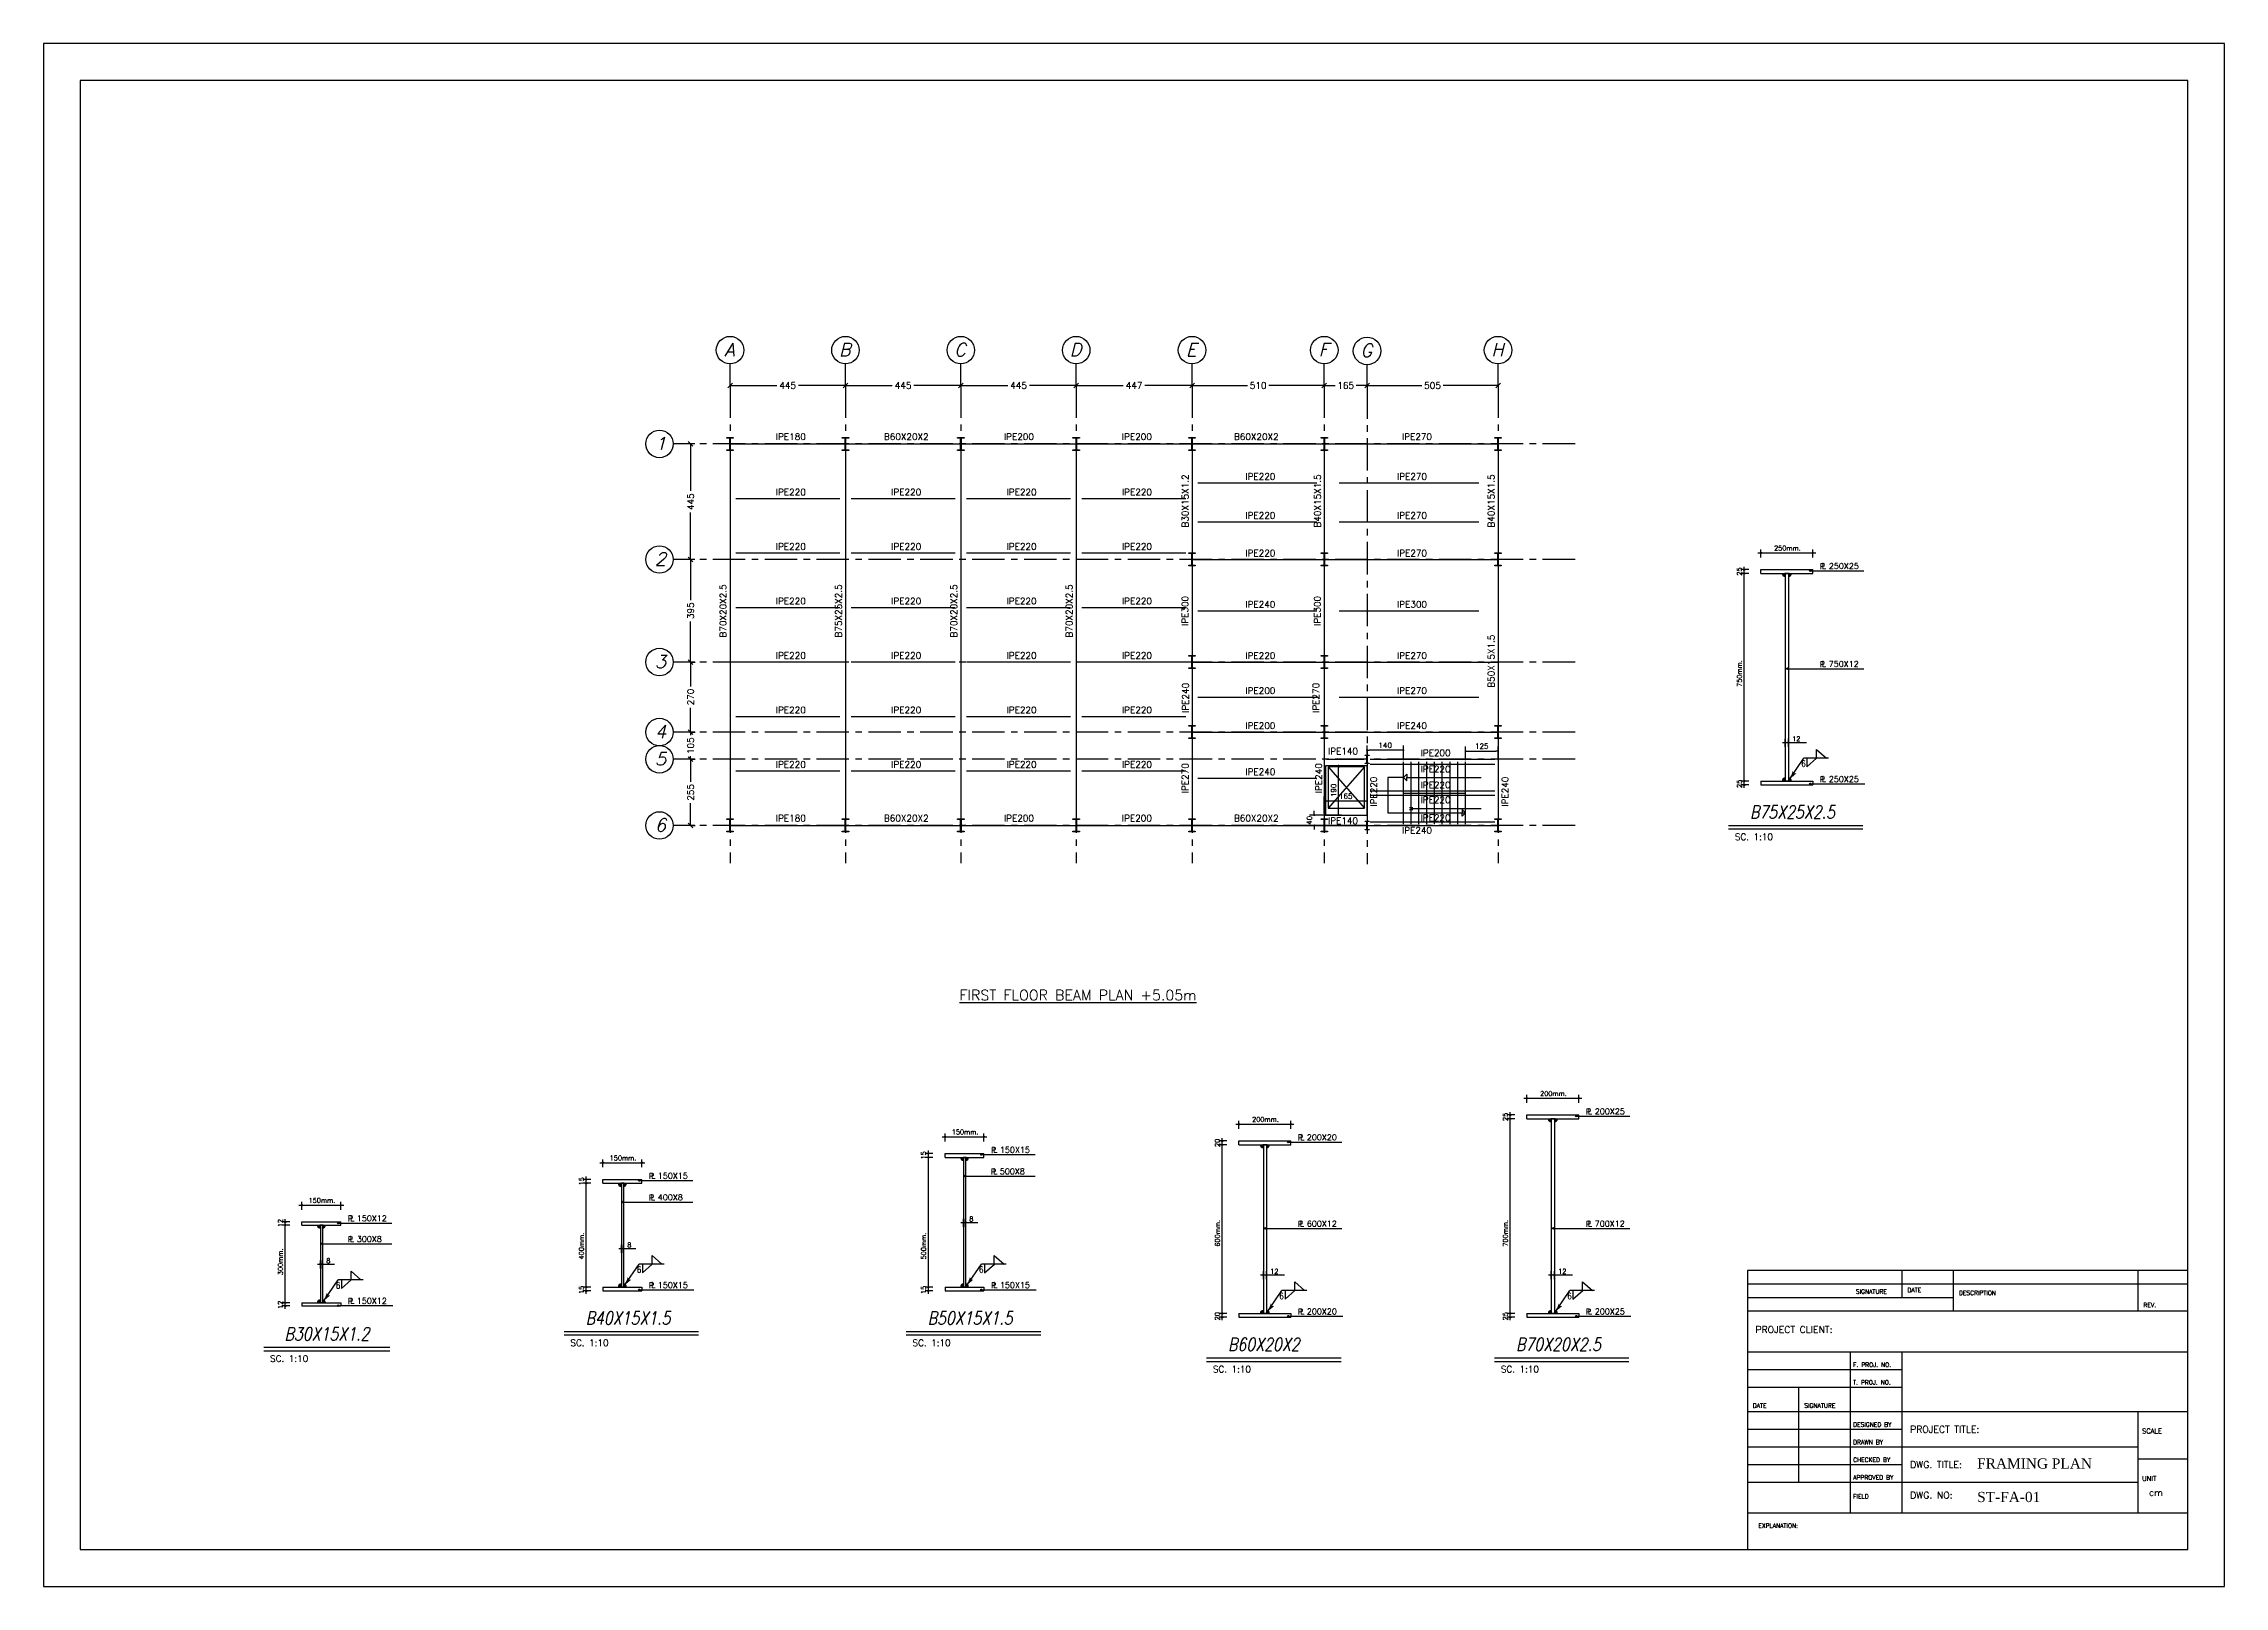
# Model space of a CAD drawing. Header units: inches. Extents: x 1387 to 2676, y -3005 to -2136.
# Drawn here: x 2455.9 to 2540, y -2633.4 to -2573.9 of the extents above; entities that cross this region are included whole.
import ezdxf
from ezdxf.enums import TextEntityAlignment as Align

# ---------------------------------------------------------------- set-up
doc = ezdxf.new("R2010")
doc.units = ezdxf.units.IN
doc.header["$MEASUREMENT"] = 0
for name, pattern in [('CENTER', [2, 1.25, -0.25, 0.25, -0.25]), ('DASHDOTX2', [2, 1, -0.5, 0, -0.5]), ('HIDDEN', [0.375, 0.25, -0.125])]:
    doc.linetypes.add(name, pattern=pattern)
for name, color, linetype in [('1', 1, 'Continuous'), ('1R', 1, 'Continuous'), ('3', 3, 'HIDDEN'), ('3G', 3, 'Continuous'), ('4', 4, 'Continuous'), ('4C', 4, 'Continuous'), ('6M', 6, 'Continuous'), ('7', 7, 'Continuous'), ('A-TEXT', 7, 'Continuous'), ('AA-IPE300', 27, 'Continuous'), ('Ax', 1, 'DASHDOTX2'), ('AXE', 1, 'CENTER'), ('DIM', 8, 'Continuous'), ('Layer4', 118, 'Continuous'), ('MEMBER TEXT', 7, 'Continuous'), ('TEXT-1', 3, 'Continuous'), ('text1', 255, 'Continuous')]:
    doc.layers.add(name, color=color, linetype=linetype)
doc.styles.add('ITALICT', font='italict')
doc.styles.add('ROMANS', font='ROMANS')
doc.styles.add('ROMANT', font='romant')
doc.styles.add('style1', font='times.ttf')
doc.dimstyles.new('1-10-2', dxfattribs={"dimtxt": 0.2, "dimasz": 0.08, "dimexe": 0.18, "dimexo": 0.0625, "dimgap": 0.09, "dimtad": 1, "dimdec": 1, "dimlfac": 100, "dimdsep": 46, "dimtxsty": 'ROMANT', "dimblk": 'DOT', "dimcen": 0.09, "dimclrd": 1, "dimclre": 1, "dimclrt": 3, "dimadec": 0, "dimazin": 0, "dimtfac": 1, "dimtdec": 1, "dimtix": 1, "dimtofl": 0, "dimtmove": 2, "dimatfit": 3, "dimldrblk": 'DOT', "dimfxl": 1, "dimtolj": 1, "dimarcsym": 0})
doc.dimstyles.new('1-100r', dxfattribs={"dimscale": 0, "dimtxt": 0.25, "dimasz": 0.18, "dimexe": 0.18, "dimexo": 0.0625, "dimgap": 0.09, "dimtad": 0, "dimdec": 0, "dimlfac": 100, "dimzin": 0, "dimdsep": 46, "dimtxsty": 'ROMANT', "dimblk": 'OBLIQUE', "dimcen": 0.09, "dimclrd": 1, "dimclre": 1, "dimclrt": 2, "dimadec": 0, "dimazin": 0, "dimtfac": 1, "dimtdec": 0, "dimtofl": 0, "dimtmove": 2, "dimatfit": 3, "dimldrblk": 'OBLIQUE', "dimfxl": 0.18, "dimtolj": 1, "dimtzin": 0, "dimarcsym": 0})

msp = doc.modelspace()

# ---------------------------------------------------------------- texts
at = {"layer": '1'}
for s, height, style, p in [('SIGNATURE', 0.1674173, 'ROMANS', (2525.739435, -2622.096103)), ('DATE', 0.1674173, 'ROMANS', (2527.727516, -2622.043785)), ('DESCRIPTION', 0.16741731, 'ROMANS', (2529.715597, -2622.148421)), ('REV.', 0.1674173, 'ROMANS', (2536.830832, -2622.619282)), ('PROJECT CLIENT:', 0.26158955, 'ROMANS', (2521.86791, -2623.610585)), ('F. PROJ. NO.', 0.16741731, 'ROMANS', (2525.6348, -2624.92127)), ('T. PROJ. NO.', 0.16741731, 'ROMANS', (2525.6348, -2625.601403)), ('DATE', 0.1674173, 'ROMANS', (2521.763274, -2626.490807)), ('SIGNATURE', 0.1674173, 'ROMANS', (2523.751355, -2626.490807)), ('DESIGNED BY', 0.16741731, 'ROMANS', (2525.6348, -2627.223258)), ('PROJECT TITLE:', 0.26158955, 'ROMANS', (2527.832152, -2627.454902)), ('DRAWN BY', 0.1674173, 'ROMANS', (2525.6348, -2627.903391)), ('SCALE', 0.1883445, 'ROMANS', (2536.778514, -2627.484848)), ('CHECKED BY', 0.1674173, 'ROMANS', (2525.6348, -2628.583524)), ('DWG. TITLE:', 0.26158955, 'ROMANS', (2527.832152, -2628.815167)), ('FRAMING PLAN', 0.39238432, 'style1', (2530.416003, -2628.837815)), ('APPROVED BY', 0.16741731, 'ROMANS', (2525.6348, -2629.263657)), ('DWG. NO:', 0.2615895, 'ROMANS', (2527.832152, -2629.996107)), ('ST-FA-01', 0.3923843, 'style1', (2530.416003, -2630.127993)), ('UNIT', 0.1883445, 'ROMANS', (2536.778514, -2629.315975)), ('cm', 0.2615895, 'ROMANS', (2537.040104, -2629.891472)), ('FIELD', 0.1674173, 'ROMANS', (2525.6348, -2629.996107)), ('EXPLANATION:', 0.16741731, 'ROMANS', (2521.978103, -2631.124846))]:
    msp.add_text(s, height=height, dxfattribs=dict(at, style=style)).set_placement(p)
at = {"layer": '3G', "style": 'ROMANS'}
for s, height, p in [('250mm.', 0.1848, (2522.584694, -2593.451648)), ('P', 0.225, (2524.349376, -2594.16984)), ('L', 0.225, (2524.432014, -2594.152105)), ('250X25', 0.225, (2524.694944, -2594.160012)), ('P', 0.225, (2524.346248, -2597.947349)), ('L', 0.225, (2524.428887, -2597.929614)), ('750X12', 0.225, (2524.691816, -2597.93752)), ('12', 0.1848, (2523.283629, -2600.803391)), ('P', 0.225, (2524.349376, -2602.383283)), ('L', 0.225, (2524.432014, -2602.365548)), ('250X25', 0.225, (2524.694944, -2602.373455)), ('SC. 1:10', 0.25, (2521.073131, -2604.610525)), ('200mm.', 0.1848, (2513.560945, -2614.472991)), ('200mm.', 0.1848, (2502.456434, -2615.472991)), ('P', 0.225, (2515.325626, -2615.191183)), ('L', 0.225, (2515.408265, -2615.173448)), ('200X25', 0.225, (2515.671195, -2615.181355)), ('150mm.', 0.1848, (2490.87231, -2615.95678)), ('P', 0.225, (2504.221115, -2616.191183)), ('L', 0.225, (2504.303754, -2616.173448)), ('200X20', 0.225, (2504.566684, -2616.181355)), ('150mm.', 0.1848, (2477.679694, -2616.95678)), ('P', 0.225, (2492.386991, -2616.674972)), ('L', 0.225, (2492.46963, -2616.657237)), ('150X15', 0.225, (2492.732559, -2616.665144)), ('P', 0.225, (2479.194376, -2617.674972)), ('L', 0.225, (2479.277015, -2617.657237)), ('150X15', 0.225, (2479.539944, -2617.665144)), ('P', 0.225, (2492.383863, -2617.504945)), ('L', 0.225, (2492.466502, -2617.48721)), ('500X8', 0.225, (2492.729432, -2617.495117)), ('150mm.', 0.1848, (2466.069733, -2618.595078)), ('P', 0.225, (2479.191248, -2618.504945)), ('L', 0.225, (2479.273887, -2618.48721)), ('400X8', 0.225, (2479.536817, -2618.495117)), ('P', 0.225, (2467.584414, -2619.313271)), ('L', 0.225, (2467.667053, -2619.295536)), ('150X12', 0.225, (2467.929982, -2619.303443)), ('8', 0.1848, (2491.551244, -2619.308523)), ('P', 0.225, (2504.217988, -2619.521156)), ('L', 0.225, (2504.300627, -2619.503421)), ('600X12', 0.225, (2504.563556, -2619.511328)), ('P', 0.225, (2515.322499, -2619.521156)), ('L', 0.225, (2515.405138, -2619.503421)), ('700X12', 0.225, (2515.668067, -2619.511328)), ('P', 0.225, (2467.581287, -2620.113243)), ('L', 0.225, (2467.663926, -2620.095508)), ('300X8', 0.225, (2467.926855, -2620.103415)), ('8', 0.1848, (2478.358629, -2620.308523)), ('8', 0.1848, (2466.748667, -2620.916821)), ('12', 0.1848, (2503.155369, -2621.324734)), ('12', 0.1848, (2514.25988, -2621.324734)), ('P', 0.225, (2479.194376, -2621.888415)), ('L', 0.225, (2479.277015, -2621.87068)), ('150X15', 0.225, (2479.539944, -2621.878587)), ('P', 0.225, (2492.386991, -2621.888415)), ('L', 0.225, (2492.46963, -2621.87068)), ('150X15', 0.225, (2492.732559, -2621.878587)), ('P', 0.225, (2467.584414, -2622.496714)), ('L', 0.225, (2467.667053, -2622.478979)), ('150X12', 0.225, (2467.929982, -2622.486886)), ('P', 0.225, (2504.221115, -2622.904626)), ('L', 0.225, (2504.303754, -2622.886891)), ('200X20', 0.225, (2504.566684, -2622.894798)), ('P', 0.225, (2515.325626, -2622.904626)), ('L', 0.225, (2515.408265, -2622.886891)), ('200X25', 0.225, (2515.671195, -2622.894798)), ('SC. 1:10', 0.25, (2476.168132, -2624.115657)), ('SC. 1:10', 0.25, (2489.360747, -2624.115657)), ('SC. 1:10', 0.25, (2464.585363, -2624.723955)), ('SC. 1:10', 0.25, (2500.944871, -2625.131868)), ('SC. 1:10', 0.25, (2512.049382, -2625.131868))]:
    msp.add_text(s, height=height, dxfattribs=at).set_placement(p)
for s, p in [('25', (2521.340689, -2594.419909)), ('750mm.', (2521.340689, -2598.70888)), ('25', (2521.340689, -2602.603557)), ('25', (2512.31694, -2615.441252)), ('20', (2501.212429, -2616.441252)), ('15', (2489.878305, -2616.925041)), ('15', (2476.68569, -2617.925041)), ('12', (2465.075728, -2619.53334)), ('600mm.', (2501.212429, -2620.282688)), ('700mm.', (2512.31694, -2620.282688)), ('300mm.', (2465.075728, -2621.384658)), ('400mm.', (2476.68569, -2620.77636)), ('500mm.', (2489.878305, -2620.77636)), ('15', (2476.68569, -2622.108689)), ('15', (2489.878305, -2622.108689)), ('12', (2465.075728, -2622.686988)), ('20', (2501.212429, -2623.1249)), ('25', (2512.31694, -2623.1249))]:
    msp.add_text(s, height=0.1848, rotation=90, dxfattribs=at).set_placement(p)
at = {"layer": '3G', "style": 'ROMANS', "width": 0.8}
for p in [(2523.633075, -2601.789173), (2478.728075, -2621.294306), (2491.92069, -2621.294306), (2467.118113, -2621.902604), (2503.504815, -2622.310516), (2514.609326, -2622.310516)]:
    msp.add_text('6', height=0.25, dxfattribs=at).set_placement(p)
at = {"layer": '4C', "style": 'ITALICT', "width": 0.8}
for s, p in [('B75X25X2.5', (2521.656418, -2603.781478)), ('B40X15X1.5', (2476.751419, -2623.286611)), ('B50X15X1.5', (2489.944034, -2623.286611)), ('B30X15X1.2', (2465.141457, -2623.894909)), ('B60X20X2', (2501.528158, -2624.302822)), ('B70X20X2.5', (2512.632669, -2624.302822))]:
    msp.add_text(s, height=0.5, dxfattribs=at).set_placement(p)
at = {"layer": 'A-TEXT', "color": 3, "style": 'ROMANS'}
msp.add_text('%%UFIRST FLOOR BEAM PLAN +5.05m', height=0.4, dxfattribs=at).set_placement((2491.172666, -2610.788376, 9177.405564))
at = {"layer": 'MEMBER TEXT', "color": 3, "ltscale": 2, "style": 'ROMANS'}
for s, p in [('IPE180', (2484.665258, -2589.264744)), ('B60X20X2', (2489.118929, -2589.264744)), ('IPE200', (2493.46385, -2589.264744)), ('IPE200', (2498.011687, -2589.264744)), ('B60X20X2', (2502.618403, -2589.264744)), ('IPE270', (2508.814652, -2589.264744)), ('IPE220', (2484.665258, -2591.398102)), ('IPE220', (2489.115258, -2591.398102)), ('IPE220', (2493.565258, -2591.398102)), ('IPE220', (2498.015258, -2591.398102)), ('IPE220', (2502.774855, -2590.798102)), ('IPE270', (2508.623305, -2590.798102)), ('IPE220', (2502.774855, -2592.298102)), ('IPE270', (2508.623305, -2592.298102)), ('IPE220', (2484.665258, -2593.498102)), ('IPE220', (2489.115258, -2593.498102)), ('IPE220', (2493.565258, -2593.498102)), ('IPE220', (2498.015258, -2593.498102)), ('IPE220', (2502.774855, -2593.750461)), ('IPE270', (2508.623305, -2593.750461)), ('IPE220', (2484.665258, -2595.598102)), ('IPE220', (2489.115258, -2595.598102)), ('IPE220', (2493.565258, -2595.598102)), ('IPE220', (2498.015258, -2595.598102)), ('IPE240', (2502.774855, -2595.72664)), ('IPE300', (2508.623305, -2595.72664)), ('IPE220', (2484.665258, -2597.698102)), ('IPE220', (2489.115258, -2597.698102)), ('IPE220', (2493.565258, -2597.698102)), ('IPE220', (2498.015258, -2597.698102)), ('IPE220', (2502.774855, -2597.702819)), ('IPE270', (2508.623305, -2597.702819)), ('IPE220', (2484.665258, -2599.798102)), ('IPE220', (2489.115258, -2599.798102)), ('IPE220', (2493.565258, -2599.798102)), ('IPE220', (2498.015258, -2599.798102)), ('IPE200', (2502.774855, -2599.052819)), ('IPE270', (2508.623305, -2599.052819)), ('IPE200', (2502.774855, -2600.402819)), ('IPE240', (2508.623305, -2600.402819)), ('IPE140', (2505.962247, -2601.387534)), ('IPE200', (2509.53126, -2601.452819)), ('IPE220', (2484.665258, -2601.898102)), ('IPE220', (2489.115258, -2601.898102)), ('IPE220', (2493.565258, -2601.898102)), ('IPE220', (2498.015258, -2601.898102)), ('IPE240', (2502.774855, -2602.181645)), ('IPE220', (2509.53126, -2602.075404)), ('IPE220', (2509.53126, -2602.687782)), ('IPE180', (2484.665258, -2603.969461)), ('B60X20X2', (2489.118929, -2603.969461)), ('IPE200', (2493.46385, -2603.969461)), ('IPE200', (2498.011687, -2603.969461)), ('B60X20X2', (2502.618403, -2603.969461)), ('IPE220', (2509.53126, -2603.259338)), ('IPE220', (2509.53126, -2603.953368)), ('IPE140', (2505.962247, -2604.069044)), ('IPE240', (2508.814652, -2604.436581))]:
    msp.add_text(s, height=0.25, dxfattribs=at).set_placement(p, align=Align.BOTTOM_CENTER)
for s, p in [('B30X15X1.2', (2500.076578, -2591.54083)), ('B40X15X1.5', (2505.176578, -2591.54083)), ('B40X15X1.5', (2511.876578, -2591.54083)), ('B70X20X2.5', (2482.253076, -2595.779633)), ('B75X25X2.5', (2486.703076, -2595.779633)), ('B70X20X2.5', (2491.153076, -2595.779633)), ('B70X20X2.5', (2495.603076, -2595.779633)), ('IPE300', (2500.069078, -2595.779633)), ('IPE300', (2505.171714, -2595.779633)), ('B50X15X1.5', (2511.876578, -2597.716928)), ('IPE240', (2500.086033, -2599.129884)), ('IPE270', (2505.115971, -2599.129884)), ('IPE270', (2500.071977, -2602.227752)), ('IPE240', (2505.221977, -2602.227752)), ('IPE220', (2507.343471, -2602.744362)), ('IPE240', (2512.409797, -2602.744362))]:
    msp.add_text(s, height=0.25, rotation=90, dxfattribs=at).set_placement(p, align=Align.BOTTOM_CENTER)
at = {"layer": 'text1', "style": 'ITALICT'}
for s, p in [('A', (2482.292693, -2585.707886)), ('B', (2486.742693, -2585.707886)), ('C', (2491.192693, -2585.707886)), ('D', (2495.642693, -2585.707886)), ('E', (2500.108695, -2585.707886)), ('F', (2505.208695, -2585.707886)), ('G', (2506.858695, -2585.739543)), ('H', (2511.908695, -2585.707886)), ('1', (2479.640496, -2589.325549)), ('2', (2479.640496, -2593.777907)), ('3', (2479.640496, -2597.730266)), ('4', (2479.640496, -2600.430266)), ('5', (2479.640496, -2601.480266)), ('6', (2479.640496, -2604.030266))]:
    msp.add_text(s, height=0.5, dxfattribs=at).set_placement(p, align=Align.MIDDLE_CENTER)

# ---------------------------------------------------------------- blocks, each defined once
blk = doc.blocks.new('_Oblique')
at = {"color": 0, "linetype": 'ByBlock', "lineweight": -2}
blk.add_line((-0.5, -0.5), (0.5, 0.5), dxfattribs=at)
blk = doc.blocks.new('*D321')
at = {"layer": 'Defpoints', "color": 0, "ltscale": 0.05, "transparency": 16777216}
for p in [(2482.323, -2587.089), (2486.773, -2587.089), (2486.773, -2587.089)]:
    blk.add_point(p, dxfattribs=at)
at = {"layer": 'Layer4', "color": 1, "lineweight": -2, "ltscale": 0.05, "transparency": 16777216}
for p, q in [((2482.323, -2587.026), (2482.323, -2586.909)), ((2486.773, -2587.026), (2486.773, -2586.909)), ((2482.323, -2587.089), (2484.13, -2587.089)), ((2486.773, -2587.089), (2484.965, -2587.089))]:
    blk.add_line(p, q, dxfattribs=at)
at = {"layer": 'Layer4', "color": 1, "lineweight": -2, "ltscale": 0.05, "transparency": 16777216, "xscale": 0.18, "yscale": 0.18, "zscale": 0.18, "rotation": 180}
blk.add_blockref('_Oblique', (2482.323, -2587.089), dxfattribs=at)
at = {"layer": 'Layer4', "color": 1, "lineweight": -2, "ltscale": 0.05, "transparency": 16777216, "xscale": 0.18, "yscale": 0.18, "zscale": 0.18}
blk.add_blockref('_Oblique', (2486.773, -2587.089), dxfattribs=at)
at = {"layer": 'Layer4', "color": 2, "ltscale": 0.05, "transparency": 16777216, "insert": (2484.548, -2587.089), "char_height": 0.25, "attachment_point": 5, "style": 'ROMANT'}
blk.add_mtext('\\A1;445', dxfattribs=at)
blk = doc.blocks.new('*D322')
at = {"layer": 'Defpoints', "color": 0, "ltscale": 0.05, "transparency": 16777216}
for p in [(2486.773, -2587.089), (2491.223, -2587.089), (2491.223, -2587.089)]:
    blk.add_point(p, dxfattribs=at)
at = {"layer": 'Layer4', "color": 1, "lineweight": -2, "ltscale": 0.05, "transparency": 16777216}
for p, q in [((2486.773, -2587.026), (2486.773, -2586.909)), ((2491.223, -2587.026), (2491.223, -2586.909)), ((2486.773, -2587.089), (2488.58, -2587.089)), ((2491.223, -2587.089), (2489.415, -2587.089))]:
    blk.add_line(p, q, dxfattribs=at)
at = {"layer": 'Layer4', "color": 1, "lineweight": -2, "ltscale": 0.05, "transparency": 16777216, "xscale": 0.18, "yscale": 0.18, "zscale": 0.18, "rotation": 180}
blk.add_blockref('_Oblique', (2486.773, -2587.089), dxfattribs=at)
at = {"layer": 'Layer4', "color": 1, "lineweight": -2, "ltscale": 0.05, "transparency": 16777216, "xscale": 0.18, "yscale": 0.18, "zscale": 0.18}
blk.add_blockref('_Oblique', (2491.223, -2587.089), dxfattribs=at)
at = {"layer": 'Layer4', "color": 2, "ltscale": 0.05, "transparency": 16777216, "insert": (2488.998, -2587.089), "char_height": 0.25, "attachment_point": 5, "style": 'ROMANT'}
blk.add_mtext('\\A1;445', dxfattribs=at)
blk = doc.blocks.new('*D323')
at = {"layer": 'Defpoints', "color": 0, "ltscale": 0.05, "transparency": 16777216}
for p in [(2491.223, -2587.089), (2495.673, -2587.089), (2495.673, -2587.089)]:
    blk.add_point(p, dxfattribs=at)
at = {"layer": 'Layer4', "color": 1, "lineweight": -2, "ltscale": 0.05, "transparency": 16777216}
for p, q in [((2491.223, -2587.026), (2491.223, -2586.909)), ((2495.673, -2587.026), (2495.673, -2586.909)), ((2491.223, -2587.089), (2493.03, -2587.089)), ((2495.673, -2587.089), (2493.865, -2587.089))]:
    blk.add_line(p, q, dxfattribs=at)
at = {"layer": 'Layer4', "color": 1, "lineweight": -2, "ltscale": 0.05, "transparency": 16777216, "xscale": 0.18, "yscale": 0.18, "zscale": 0.18, "rotation": 180}
blk.add_blockref('_Oblique', (2491.223, -2587.089), dxfattribs=at)
at = {"layer": 'Layer4', "color": 1, "lineweight": -2, "ltscale": 0.05, "transparency": 16777216, "xscale": 0.18, "yscale": 0.18, "zscale": 0.18}
blk.add_blockref('_Oblique', (2495.673, -2587.089), dxfattribs=at)
at = {"layer": 'Layer4', "color": 2, "ltscale": 0.05, "transparency": 16777216, "insert": (2493.448, -2587.089), "char_height": 0.25, "attachment_point": 5, "style": 'ROMANT'}
blk.add_mtext('\\A1;445', dxfattribs=at)
blk = doc.blocks.new('*D324')
at = {"layer": 'Defpoints', "color": 0, "ltscale": 0.05, "transparency": 16777216}
for p in [(2495.673, -2587.089), (2500.139, -2587.089), (2500.139, -2587.089)]:
    blk.add_point(p, dxfattribs=at)
at = {"layer": 'Layer4', "color": 1, "lineweight": -2, "ltscale": 0.05, "transparency": 16777216}
for p, q in [((2495.673, -2587.026), (2495.673, -2586.909)), ((2500.139, -2587.026), (2500.139, -2586.909)), ((2495.673, -2587.089), (2497.488, -2587.089)), ((2500.139, -2587.089), (2498.323, -2587.089))]:
    blk.add_line(p, q, dxfattribs=at)
at = {"layer": 'Layer4', "color": 1, "lineweight": -2, "ltscale": 0.05, "transparency": 16777216, "xscale": 0.18, "yscale": 0.18, "zscale": 0.18, "rotation": 180}
blk.add_blockref('_Oblique', (2495.673, -2587.089), dxfattribs=at)
at = {"layer": 'Layer4', "color": 1, "lineweight": -2, "ltscale": 0.05, "transparency": 16777216, "xscale": 0.18, "yscale": 0.18, "zscale": 0.18}
blk.add_blockref('_Oblique', (2500.139, -2587.089), dxfattribs=at)
at = {"layer": 'Layer4', "color": 2, "ltscale": 0.05, "transparency": 16777216, "insert": (2497.906, -2587.089), "char_height": 0.25, "attachment_point": 5, "style": 'ROMANT'}
blk.add_mtext('\\A1;447', dxfattribs=at)
blk = doc.blocks.new('*D317')
at = {"layer": 'Defpoints', "color": 0, "ltscale": 0.05, "transparency": 16777216}
for p in [(2500.139, -2587.089), (2505.239, -2587.089), (2505.239, -2587.089)]:
    blk.add_point(p, dxfattribs=at)
at = {"layer": 'Layer4', "color": 1, "lineweight": -2, "ltscale": 0.05, "transparency": 16777216}
for p, q in [((2500.139, -2587.026), (2500.139, -2586.909)), ((2505.239, -2587.026), (2505.239, -2586.909)), ((2500.139, -2587.089), (2502.277, -2587.089)), ((2505.239, -2587.089), (2503.1, -2587.089))]:
    blk.add_line(p, q, dxfattribs=at)
at = {"layer": 'Layer4', "color": 1, "lineweight": -2, "ltscale": 0.05, "transparency": 16777216, "xscale": 0.18, "yscale": 0.18, "zscale": 0.18, "rotation": 180}
blk.add_blockref('_Oblique', (2500.139, -2587.089), dxfattribs=at)
at = {"layer": 'Layer4', "color": 1, "lineweight": -2, "ltscale": 0.05, "transparency": 16777216, "xscale": 0.18, "yscale": 0.18, "zscale": 0.18}
blk.add_blockref('_Oblique', (2505.239, -2587.089), dxfattribs=at)
at = {"layer": 'Layer4', "color": 2, "ltscale": 0.05, "transparency": 16777216, "insert": (2502.689, -2587.089), "char_height": 0.25, "attachment_point": 5, "style": 'ROMANT'}
blk.add_mtext('\\A1;510', dxfattribs=at)
blk = doc.blocks.new('*D325')
at = {"layer": 'Defpoints', "color": 0, "ltscale": 0.05, "transparency": 16777216}
for p in [(2506.889, -2587.089), (2511.939, -2587.089), (2511.939, -2587.089)]:
    blk.add_point(p, dxfattribs=at)
at = {"layer": 'Layer4', "color": 1, "lineweight": -2, "ltscale": 0.05, "transparency": 16777216}
for p, q in [((2506.889, -2587.026), (2506.889, -2586.909)), ((2511.939, -2587.026), (2511.939, -2586.909)), ((2506.889, -2587.089), (2509.002, -2587.089)), ((2511.939, -2587.089), (2509.825, -2587.089))]:
    blk.add_line(p, q, dxfattribs=at)
at = {"layer": 'Layer4', "color": 1, "lineweight": -2, "ltscale": 0.05, "transparency": 16777216, "xscale": 0.18, "yscale": 0.18, "zscale": 0.18, "rotation": 180}
blk.add_blockref('_Oblique', (2506.889, -2587.089), dxfattribs=at)
at = {"layer": 'Layer4', "color": 1, "lineweight": -2, "ltscale": 0.05, "transparency": 16777216, "xscale": 0.18, "yscale": 0.18, "zscale": 0.18}
blk.add_blockref('_Oblique', (2511.939, -2587.089), dxfattribs=at)
at = {"layer": 'Layer4', "color": 2, "ltscale": 0.05, "transparency": 16777216, "insert": (2509.414, -2587.089), "char_height": 0.25, "attachment_point": 5, "style": 'ROMANT'}
blk.add_mtext('\\A1;505', dxfattribs=at)
blk = doc.blocks.new('*D318')
at = {"layer": 'Defpoints', "color": 0, "ltscale": 0.05, "transparency": 16777216}
for p in [(2480.864, -2589.344), (2480.802, -2593.796), (2480.864, -2593.796)]:
    blk.add_point(p, dxfattribs=at)
at = {"layer": 'Layer4', "color": 1, "lineweight": -2, "ltscale": 0.05, "transparency": 16777216}
for p, q in [((2480.802, -2589.344), (2480.622, -2589.344)), ((2480.802, -2589.344), (2480.802, -2591.153)), ((2480.802, -2593.796), (2480.802, -2591.987)), ((2480.802, -2593.796), (2480.622, -2593.796))]:
    blk.add_line(p, q, dxfattribs=at)
at = {"layer": 'Layer4', "color": 1, "lineweight": -2, "ltscale": 0.05, "transparency": 16777216, "xscale": 0.18, "yscale": 0.18, "zscale": 0.18}
for p, rotation in [((2480.802, -2589.344), 90), ((2480.802, -2593.796), 270)]:
    blk.add_blockref('_Oblique', p, dxfattribs=dict(at, rotation=rotation))
at = {"layer": 'Layer4', "color": 2, "ltscale": 0.05, "transparency": 16777216, "insert": (2480.802, -2591.57), "char_height": 0.25, "attachment_point": 5, "rotation": 90, "style": 'ROMANT'}
blk.add_mtext('\\A1;445', dxfattribs=at)
blk = doc.blocks.new('*D326')
at = {"layer": 'Defpoints', "color": 0, "ltscale": 0.05, "transparency": 16777216}
for p in [(2480.864, -2593.796), (2480.802, -2597.748), (2480.802, -2597.748)]:
    blk.add_point(p, dxfattribs=at)
at = {"layer": 'Layer4', "color": 1, "lineweight": -2, "ltscale": 0.05, "transparency": 16777216}
for p, q in [((2480.802, -2593.796), (2480.622, -2593.796)), ((2480.802, -2593.796), (2480.802, -2595.361)), ((2480.802, -2597.748), (2480.802, -2596.184)), ((2480.865, -2597.748), (2480.982, -2597.748))]:
    blk.add_line(p, q, dxfattribs=at)
at = {"layer": 'Layer4', "color": 1, "lineweight": -2, "ltscale": 0.05, "transparency": 16777216, "xscale": 0.18, "yscale": 0.18, "zscale": 0.18}
for p, rotation in [((2480.802, -2593.796), 90), ((2480.802, -2597.748), 270)]:
    blk.add_blockref('_Oblique', p, dxfattribs=dict(at, rotation=rotation))
at = {"layer": 'Layer4', "color": 2, "ltscale": 0.05, "transparency": 16777216, "insert": (2480.802, -2595.772), "char_height": 0.25, "attachment_point": 5, "rotation": 90, "style": 'ROMANT'}
blk.add_mtext('\\A1;395', dxfattribs=at)
blk = doc.blocks.new('*D327')
at = {"layer": 'Defpoints', "color": 0, "ltscale": 0.05, "transparency": 16777216}
for p in [(2480.802, -2600.448), (2480.802, -2601.498), (2480.802, -2601.498)]:
    blk.add_point(p, dxfattribs=at)
at = {"layer": 'Layer4', "color": 1, "lineweight": -2, "ltscale": 0.05, "transparency": 16777216}
for p, q in [((2480.802, -2600.448), (2480.802, -2600.574)), ((2480.865, -2600.448), (2480.982, -2600.448)), ((2480.802, -2601.498), (2480.802, -2601.373)), ((2480.865, -2601.498), (2480.982, -2601.498))]:
    blk.add_line(p, q, dxfattribs=at)
at = {"layer": 'Layer4', "color": 1, "lineweight": -2, "ltscale": 0.05, "transparency": 16777216, "xscale": 0.18, "yscale": 0.18, "zscale": 0.18}
for p, rotation in [((2480.802, -2600.448), 90), ((2480.802, -2601.498), 270)]:
    blk.add_blockref('_Oblique', p, dxfattribs=dict(at, rotation=rotation))
at = {"layer": 'Layer4', "color": 2, "ltscale": 0.05, "transparency": 16777216, "insert": (2480.802, -2600.973), "char_height": 0.25, "attachment_point": 5, "rotation": 90, "style": 'ROMANT'}
blk.add_mtext('\\A1;105', dxfattribs=at)
blk = doc.blocks.new('*D328')
at = {"layer": 'Defpoints', "color": 0, "ltscale": 0.05, "transparency": 16777216}
for p in [(2480.802, -2601.498), (2480.802, -2604.048), (2480.802, -2604.048)]:
    blk.add_point(p, dxfattribs=at)
at = {"layer": 'Layer4', "color": 1, "lineweight": -2, "ltscale": 0.05, "transparency": 16777216}
for p, q in [((2480.802, -2601.498), (2480.802, -2602.362)), ((2480.865, -2601.498), (2480.982, -2601.498)), ((2480.802, -2604.048), (2480.802, -2603.185)), ((2480.865, -2604.048), (2480.982, -2604.048))]:
    blk.add_line(p, q, dxfattribs=at)
at = {"layer": 'Layer4', "color": 1, "lineweight": -2, "ltscale": 0.05, "transparency": 16777216, "xscale": 0.18, "yscale": 0.18, "zscale": 0.18}
for p, rotation in [((2480.802, -2601.498), 90), ((2480.802, -2604.048), 270)]:
    blk.add_blockref('_Oblique', p, dxfattribs=dict(at, rotation=rotation))
at = {"layer": 'Layer4', "color": 2, "ltscale": 0.05, "transparency": 16777216, "insert": (2480.802, -2602.773), "char_height": 0.25, "attachment_point": 5, "rotation": 90, "style": 'ROMANT'}
blk.add_mtext('\\A1;255', dxfattribs=at)
blk = doc.blocks.new('*D319')
at = {"layer": 'Defpoints', "color": 0, "ltscale": 0.05, "transparency": 16777216}
for p in [(2480.802, -2597.748), (2480.802, -2600.448), (2480.802, -2600.448)]:
    blk.add_point(p, dxfattribs=at)
at = {"layer": 'Layer4', "color": 1, "lineweight": -2, "ltscale": 0.05, "transparency": 16777216}
for p, q in [((2480.802, -2597.748), (2480.802, -2598.687)), ((2480.865, -2597.748), (2480.982, -2597.748)), ((2480.802, -2600.448), (2480.802, -2599.51)), ((2480.865, -2600.448), (2480.982, -2600.448))]:
    blk.add_line(p, q, dxfattribs=at)
at = {"layer": 'Layer4', "color": 1, "lineweight": -2, "ltscale": 0.05, "transparency": 16777216, "xscale": 0.18, "yscale": 0.18, "zscale": 0.18}
for p, rotation in [((2480.802, -2597.748), 90), ((2480.802, -2600.448), 270)]:
    blk.add_blockref('_Oblique', p, dxfattribs=dict(at, rotation=rotation))
at = {"layer": 'Layer4', "color": 2, "ltscale": 0.05, "transparency": 16777216, "insert": (2480.802, -2599.098), "char_height": 0.25, "attachment_point": 5, "rotation": 90, "style": 'ROMANT'}
blk.add_mtext('\\A1;270', dxfattribs=at)
blk = doc.blocks.new('*D320')
at = {"layer": 'Defpoints', "color": 0, "ltscale": 0.05, "transparency": 16777216}
for p in [(2505.239, -2587.089), (2505.239, -2587.089), (2506.889, -2587.121)]:
    blk.add_point(p, dxfattribs=at)
at = {"layer": 'Layer4', "color": 1, "lineweight": -2, "ltscale": 0.05, "transparency": 16777216}
for p, q in [((2505.239, -2587.026), (2505.239, -2586.909)), ((2506.889, -2587.058), (2506.889, -2586.909)), ((2505.239, -2587.089), (2505.664, -2587.089)), ((2506.889, -2587.089), (2506.463, -2587.089))]:
    blk.add_line(p, q, dxfattribs=at)
at = {"layer": 'Layer4', "color": 1, "lineweight": -2, "ltscale": 0.05, "transparency": 16777216, "xscale": 0.18, "yscale": 0.18, "zscale": 0.18, "rotation": 180}
blk.add_blockref('_Oblique', (2505.239, -2587.089), dxfattribs=at)
at = {"layer": 'Layer4', "color": 1, "lineweight": -2, "ltscale": 0.05, "transparency": 16777216, "xscale": 0.18, "yscale": 0.18, "zscale": 0.18}
blk.add_blockref('_Oblique', (2506.889, -2587.089), dxfattribs=at)
at = {"layer": 'Layer4', "color": 2, "ltscale": 0.05, "transparency": 16777216, "insert": (2506.064, -2587.089), "char_height": 0.25, "attachment_point": 5, "style": 'ROMANT'}
blk.add_mtext('\\A1;165', dxfattribs=at)
blk = doc.blocks.new('DOT')
at = {"layer": 'DIM', "color": 0, "linetype": 'ByBlock'}
blk.add_line((-0.5, 0), (-1, 0), dxfattribs=at)
at = {"layer": 'DIM', "color": 0, "linetype": 'ByBlock', "const_width": 0.5}
blk.add_lwpolyline([(-0.25, 0, 1), (0.25, 0, 1)], format="xyb", close=True, dxfattribs=at)
blk = doc.blocks.new('*D494')
at = {"color": 1, "lineweight": -2, "transparency": 16777216}
for p, q in [((2505.239, -2603.586), (2505.239, -2602.93)), ((2506.809, -2603.11), (2505.319, -2603.11)), ((2506.889, -2603.586), (2506.889, -2602.93))]:
    blk.add_line(p, q, dxfattribs=at)
at = {"layer": 'Defpoints', "color": 0, "transparency": 16777216}
for p in [(2505.239, -2603.11), (2505.239, -2603.648), (2506.889, -2603.648)]:
    blk.add_point(p, dxfattribs=at)
at = {"color": 1, "lineweight": -2, "transparency": 16777216, "xscale": 0.08, "yscale": 0.08, "zscale": 0.08, "rotation": 180}
blk.add_blockref('DOT', (2505.239, -2603.11), dxfattribs=at)
at = {"color": 1, "lineweight": -2, "transparency": 16777216, "xscale": 0.08, "yscale": 0.08, "zscale": 0.08}
blk.add_blockref('DOT', (2506.889, -2603.11), dxfattribs=at)
at = {"color": 3, "transparency": 16777216, "insert": (2506.064, -2602.92), "char_height": 0.2, "attachment_point": 5, "style": 'ROMANT'}
blk.add_mtext('\\A1;165', dxfattribs=at)
blk = doc.blocks.new('_Dot')
at = {"layer": 'DIM', "color": 0, "lineweight": -2}
blk.add_line((-0.5, 0), (-1, 0), dxfattribs=at)
at = {"layer": 'DIM', "color": 0, "const_width": 0.5}
blk.add_lwpolyline([(-0.25, 0, 1), (0.25, 0, 1)], format="xyb", close=True, dxfattribs=at)
blk = doc.blocks.new('*D495')
at = {"color": 1, "lineweight": -2, "transparency": 16777216}
for p, q in [((2505.79, -2603.568), (2505.79, -2601.828)), ((2505.824, -2601.748), (2505.97, -2601.748)), ((2505.824, -2603.648), (2505.97, -2603.648))]:
    blk.add_line(p, q, dxfattribs=at)
at = {"layer": 'Defpoints', "color": 0, "transparency": 16777216}
for p in [(2505.762, -2601.748), (2505.79, -2601.748), (2505.762, -2603.648)]:
    blk.add_point(p, dxfattribs=at)
at = {"color": 1, "lineweight": -2, "transparency": 16777216, "xscale": 0.08, "yscale": 0.08, "zscale": 0.08}
for p, rotation in [((2505.79, -2601.748), 90), ((2505.79, -2603.648), 270)]:
    blk.add_blockref('DOT', p, dxfattribs=dict(at, rotation=rotation))
at = {"color": 3, "transparency": 16777216, "insert": (2505.6, -2602.698), "char_height": 0.2, "attachment_point": 5, "rotation": 90, "style": 'ROMANT'}
blk.add_mtext('\\A1;190', dxfattribs=at)
blk = doc.blocks.new('*D496')
at = {"color": 1, "lineweight": -2, "transparency": 16777216}
for p, q in [((2505.907, -2603.648), (2504.674, -2603.648)), ((2504.854, -2603.568), (2504.854, -2603.488)), ((2505.907, -2604.048), (2504.674, -2604.048)), ((2504.854, -2604.128), (2504.854, -2604.208))]:
    blk.add_line(p, q, dxfattribs=at)
at = {"layer": 'Defpoints', "color": 0, "transparency": 16777216}
for p in [(2505.97, -2603.648), (2504.854, -2604.048), (2505.97, -2604.048)]:
    blk.add_point(p, dxfattribs=at)
at = {"color": 1, "lineweight": -2, "transparency": 16777216, "xscale": 0.08, "yscale": 0.08, "zscale": 0.08}
for p, rotation in [((2504.854, -2603.648), 270), ((2504.854, -2604.048), 90)]:
    blk.add_blockref('DOT', p, dxfattribs=dict(at, rotation=rotation))
at = {"color": 3, "transparency": 16777216, "insert": (2504.664, -2603.848), "char_height": 0.2, "attachment_point": 5, "rotation": 90, "style": 'ROMANT'}
blk.add_mtext('\\A1;40', dxfattribs=at)
blk = doc.blocks.new('*D507')
at = {"color": 1, "lineweight": -2, "transparency": 16777216}
for p, q in [((2506.889, -2601.536), (2506.889, -2600.968)), ((2508.209, -2601.148), (2506.969, -2601.148)), ((2508.289, -2601.536), (2508.289, -2600.968))]:
    blk.add_line(p, q, dxfattribs=at)
at = {"layer": 'Defpoints', "color": 0, "transparency": 16777216}
for p in [(2506.889, -2601.148), (2506.889, -2601.598), (2508.289, -2601.598)]:
    blk.add_point(p, dxfattribs=at)
at = {"color": 1, "lineweight": -2, "transparency": 16777216, "xscale": 0.08, "yscale": 0.08, "zscale": 0.08, "rotation": 180}
blk.add_blockref('DOT', (2506.889, -2601.148), dxfattribs=at)
at = {"color": 1, "lineweight": -2, "transparency": 16777216, "xscale": 0.08, "yscale": 0.08, "zscale": 0.08}
blk.add_blockref('DOT', (2508.289, -2601.148), dxfattribs=at)
at = {"color": 3, "transparency": 16777216, "insert": (2507.589, -2600.958), "char_height": 0.2, "attachment_point": 5, "style": 'ROMANT'}
blk.add_mtext('\\A1;140', dxfattribs=at)
blk = doc.blocks.new('*D508')
at = {"color": 1, "lineweight": -2, "transparency": 16777216}
for p, q in [((2510.689, -2601.536), (2510.689, -2601.001)), ((2510.769, -2601.181), (2511.859, -2601.181)), ((2511.939, -2601.536), (2511.939, -2601.001))]:
    blk.add_line(p, q, dxfattribs=at)
at = {"layer": 'Defpoints', "color": 0, "transparency": 16777216}
for p in [(2511.939, -2601.181), (2510.689, -2601.598), (2511.939, -2601.598)]:
    blk.add_point(p, dxfattribs=at)
at = {"color": 1, "lineweight": -2, "transparency": 16777216, "xscale": 0.08, "yscale": 0.08, "zscale": 0.08, "rotation": 180}
blk.add_blockref('DOT', (2510.689, -2601.181), dxfattribs=at)
at = {"color": 1, "lineweight": -2, "transparency": 16777216, "xscale": 0.08, "yscale": 0.08, "zscale": 0.08}
blk.add_blockref('DOT', (2511.939, -2601.181), dxfattribs=at)
at = {"color": 3, "transparency": 16777216, "insert": (2511.314, -2600.991), "char_height": 0.2, "attachment_point": 5, "style": 'ROMANT'}
blk.add_mtext('\\A1;125', dxfattribs=at)

# ---------------------------------------------------------------- dimensions: what is measured, and where the dimension line sits
for base, p1, p2, picture, middle in [((2506.888552, -2601.1482), (2508.288552, -2601.59849), (2506.888552, -2601.59849), '*D507', (2507.588552, -2600.9582)), ((2511.938552, -2601.181417), (2510.688552, -2601.59849), (2511.938552, -2601.59849), '*D508', (2511.313552, -2600.991417)), ((2505.238552, -2603.109539), (2506.888552, -2603.64849), (2505.238552, -2603.64849), '*D494', (2506.063552, -2602.919539))]:
    dim = msp.add_linear_dim(base=base, p1=p1, p2=p2, dimstyle='1-10-2')
    dim.commit()
    dim.dimension.update_dxf_attribs({"geometry": picture, "text_midpoint": middle})
for base, p1, p2, picture, middle in [((2505.79, -2601.74849), (2505.761586, -2603.64849), (2505.761586, -2601.74849), '*D495', (2505.6, -2602.69849)), ((2504.853718, -2604.04849), (2505.97, -2603.64849), (2505.97, -2604.04849), '*D496', (2504.663718, -2603.84849))]:
    dim = msp.add_linear_dim(base=base, p1=p1, p2=p2, angle=90, dimstyle='1-10-2')
    dim.commit()
    dim.dimension.update_dxf_attribs({"geometry": picture, "text_midpoint": middle})
at = {"layer": 'Layer4', "ltscale": 0.05}
for base, p1, p2, override, picture, middle in [((2486.77255, -2587.088896), (2482.32255, -2587.088896), (2486.77255, -2587.088896), {"dimscale": 1, "dimtmove": 1, "dimfxl": 0.3}, '*D321', (2484.54755, -2587.088896)), ((2491.22255, -2587.088896), (2486.77255, -2587.088896), (2491.22255, -2587.088896), {"dimscale": 1, "dimtmove": 1, "dimfxl": 0.3}, '*D322', (2488.99755, -2587.088896)), ((2495.67255, -2587.088896), (2491.22255, -2587.088896), (2495.67255, -2587.088896), {"dimscale": 1, "dimtmove": 1, "dimfxl": 0.3}, '*D323', (2493.44755, -2587.088896)), ((2500.138552, -2587.088896), (2495.67255, -2587.088896), (2500.138552, -2587.088896), {"dimscale": 1, "dimtmove": 1, "dimfxl": 0.3}, '*D324', (2497.905551, -2587.088896)), ((2505.238552, -2587.088896), (2500.138552, -2587.088896), (2505.238552, -2587.088896), {"dimscale": 1, "dimtmove": 1, "dimfxl": 0.3}, '*D317', (2502.688552, -2587.088896)), ((2505.238552, -2587.088896), (2506.888552, -2587.120553), (2505.238552, -2587.088896), {"dimscale": 1}, '*D320', (2506.063552, -2587.088896)), ((2511.938552, -2587.088896), (2506.888552, -2587.088896), (2511.938552, -2587.088896), {"dimscale": 1, "dimtmove": 1, "dimfxl": 0.3}, '*D325', (2509.413552, -2587.088896))]:
    dim = msp.add_linear_dim(base=base, p1=p1, p2=p2, dimstyle='1-100r', override=override, dxfattribs=at)
    dim.commit()
    dim.dimension.update_dxf_attribs({"geometry": picture, "text_midpoint": middle})
for base, p1, p2, override, picture, middle in [((2480.802374, -2593.796132), (2480.864319, -2589.343773), (2480.864319, -2593.796132), {"dimscale": 1, "dimtmove": 1, "dimfxl": 0.3}, '*D318', (2480.802374, -2591.569952)), ((2480.802374, -2597.74849), (2480.864319, -2593.796132), (2480.802374, -2597.74849), {"dimscale": 1, "dimtmove": 1, "dimfxl": 0.3}, '*D326', (2480.802374, -2595.772311)), ((2480.802374, -2600.44849), (2480.802374, -2597.74849), (2480.802374, -2600.44849), {"dimscale": 1}, '*D319', (2480.802374, -2599.09849)), ((2480.802374, -2601.49849), (2480.802374, -2600.44849), (2480.802374, -2601.49849), {"dimscale": 1, "dimtmove": 1, "dimfxl": 0.3}, '*D327', (2480.802374, -2600.97349)), ((2480.802374, -2604.04849), (2480.802374, -2601.49849), (2480.802374, -2604.04849), {"dimscale": 1}, '*D328', (2480.802374, -2602.77349))]:
    dim = msp.add_linear_dim(base=base, p1=p1, p2=p2, angle=90, dimstyle='1-100r', override=override, dxfattribs=at)
    dim.commit()
    dim.dimension.update_dxf_attribs({"geometry": picture, "text_midpoint": middle})

# ---------------------------------------------------------------- hatches: boundary and pattern name
for points in [[(2482.31505, -2589.118773), (2482.303574, -2589.118773, 0.414414444), (2482.31505, -2589.130257)], [(2482.33005, -2589.118773), (2482.341526, -2589.118773, -0.414414444), (2482.33005, -2589.130257)], [(2486.76505, -2589.118773), (2486.753574, -2589.118773, 0.414414444), (2486.76505, -2589.130257)], [(2486.78005, -2589.118773), (2486.791526, -2589.118773, -0.414414444), (2486.78005, -2589.130257)], [(2491.21505, -2589.118773), (2491.203574, -2589.118773, 0.414414444), (2491.21505, -2589.130257)], [(2491.23005, -2589.118773), (2491.241526, -2589.118773, -0.414414444), (2491.23005, -2589.130257)], [(2495.66505, -2589.118773), (2495.653574, -2589.118773, 0.414414444), (2495.66505, -2589.130257)], [(2495.68005, -2589.118773), (2495.691526, -2589.118773, -0.414414444), (2495.68005, -2589.130257)], [(2500.131052, -2589.118773), (2500.119576, -2589.118773, 0.414414444), (2500.131052, -2589.130257)], [(2500.146052, -2589.118773), (2500.157528, -2589.118773, -0.414414444), (2500.146052, -2589.130257)], [(2505.231052, -2589.118773), (2505.219576, -2589.118773, 0.414414444), (2505.231052, -2589.130257)], [(2505.246052, -2589.118773), (2505.257528, -2589.118773, -0.414414444), (2505.246052, -2589.130257)], [(2511.931052, -2589.118773), (2511.919576, -2589.118773, 0.414414444), (2511.931052, -2589.130257)], [(2511.946052, -2589.118773), (2511.957528, -2589.118773, -0.414414444), (2511.946052, -2589.130257)], [(2482.31505, -2589.568813), (2482.303574, -2589.568813, -0.414414444), (2482.31505, -2589.557329)], [(2482.33005, -2589.568813), (2482.341526, -2589.568813, 0.414414444), (2482.33005, -2589.557329)], [(2486.76505, -2589.568813), (2486.753574, -2589.568813, -0.414414444), (2486.76505, -2589.557329)], [(2486.78005, -2589.568813), (2486.791526, -2589.568813, 0.414414444), (2486.78005, -2589.557329)], [(2491.21505, -2589.568813), (2491.203574, -2589.568813, -0.414414444), (2491.21505, -2589.557329)], [(2491.23005, -2589.568813), (2491.241526, -2589.568813, 0.414414444), (2491.23005, -2589.557329)], [(2495.66505, -2589.568813), (2495.653574, -2589.568813, -0.414414444), (2495.66505, -2589.557329)], [(2495.68005, -2589.568813), (2495.691526, -2589.568813, 0.414414444), (2495.68005, -2589.557329)], [(2500.131052, -2589.568813), (2500.119576, -2589.568813, -0.414414444), (2500.131052, -2589.557329)], [(2500.146052, -2589.568813), (2500.157528, -2589.568813, 0.414414444), (2500.146052, -2589.557329)], [(2505.231052, -2589.568813), (2505.219576, -2589.568813, -0.414414444), (2505.231052, -2589.557329)], [(2505.246052, -2589.568813), (2505.257528, -2589.568813, 0.414414444), (2505.246052, -2589.557329)], [(2511.931052, -2589.568813), (2511.919576, -2589.568813, -0.414414444), (2511.931052, -2589.557329)], [(2511.946052, -2589.568813), (2511.957528, -2589.568813, 0.414414444), (2511.946052, -2589.557329)], [(2500.131052, -2593.571132), (2500.119576, -2593.571132, 0.414414444), (2500.131052, -2593.582616)], [(2500.146052, -2593.571132), (2500.157528, -2593.571132, -0.414414444), (2500.146052, -2593.582616)], [(2505.231052, -2593.571132), (2505.219576, -2593.571132, 0.414414444), (2505.231052, -2593.582616)], [(2505.246052, -2593.571132), (2505.257528, -2593.571132, -0.414414444), (2505.246052, -2593.582616)], [(2511.931052, -2593.571132), (2511.919576, -2593.571132, 0.414414444), (2511.931052, -2593.582616)], [(2511.946052, -2593.571132), (2511.957528, -2593.571132, -0.414414444), (2511.946052, -2593.582616)], [(2500.131052, -2594.021171), (2500.119576, -2594.021171, -0.414414444), (2500.131052, -2594.009687)], [(2500.146052, -2594.021171), (2500.157528, -2594.021171, 0.414414444), (2500.146052, -2594.009687)], [(2505.231052, -2594.021171), (2505.219576, -2594.021171, -0.414414444), (2505.231052, -2594.009687)], [(2505.246052, -2594.021171), (2505.257528, -2594.021171, 0.414414444), (2505.246052, -2594.009687)], [(2511.931052, -2594.021171), (2511.919576, -2594.021171, -0.414414444), (2511.931052, -2594.009687)], [(2511.946052, -2594.021171), (2511.957528, -2594.021171, 0.414414444), (2511.946052, -2594.009687)], [(2500.131052, -2597.52349), (2500.119576, -2597.52349, 0.414414444), (2500.131052, -2597.534974)], [(2500.146052, -2597.52349), (2500.157528, -2597.52349, -0.414414444), (2500.146052, -2597.534974)], [(2505.231052, -2597.52349), (2505.219576, -2597.52349, 0.414414444), (2505.231052, -2597.534974)], [(2505.246052, -2597.52349), (2505.257528, -2597.52349, -0.414414444), (2505.246052, -2597.534974)], [(2500.131052, -2597.97353), (2500.119576, -2597.97353, -0.414414444), (2500.131052, -2597.962045)], [(2500.146052, -2597.97353), (2500.157528, -2597.97353, 0.414414444), (2500.146052, -2597.962045)], [(2505.231052, -2597.97353), (2505.219576, -2597.97353, -0.414414444), (2505.231052, -2597.962045)], [(2505.246052, -2597.97353), (2505.257528, -2597.97353, 0.414414444), (2505.246052, -2597.962045)], [(2500.131052, -2600.22349), (2500.119576, -2600.22349, 0.414414444), (2500.131052, -2600.234974)], [(2500.146052, -2600.22349), (2500.157528, -2600.22349, -0.414414444), (2500.146052, -2600.234974)], [(2505.231052, -2600.22349), (2505.219576, -2600.22349, 0.414414444), (2505.231052, -2600.234974)], [(2505.246052, -2600.22349), (2505.257528, -2600.22349, -0.414414444), (2505.246052, -2600.234974)], [(2511.931052, -2600.22349), (2511.919576, -2600.22349, 0.414414444), (2511.931052, -2600.234974)], [(2511.946052, -2600.22349), (2511.957528, -2600.22349, -0.414414444), (2511.946052, -2600.234974)], [(2500.131052, -2600.67353), (2500.119576, -2600.67353, -0.414414444), (2500.131052, -2600.662045)], [(2500.146052, -2600.67353), (2500.157528, -2600.67353, 0.414414444), (2500.146052, -2600.662045)], [(2505.231052, -2600.67353), (2505.219576, -2600.67353, -0.414414444), (2505.231052, -2600.662045)], [(2505.246052, -2600.67353), (2505.257528, -2600.67353, 0.414414444), (2505.246052, -2600.662045)], [(2511.931052, -2600.67353), (2511.919576, -2600.67353, -0.414414444), (2511.931052, -2600.662045)], [(2511.946052, -2600.67353), (2511.957528, -2600.67353, 0.414414444), (2511.946052, -2600.662045)], [(2506.881052, -2601.34849), (2506.869576, -2601.34849, 0.414414444), (2506.881052, -2601.359974)], [(2506.881052, -2601.64853), (2506.869576, -2601.64853, -0.414414444), (2506.881052, -2601.637045)], [(2506.896052, -2601.34849), (2506.907528, -2601.34849, -0.414414444), (2506.896052, -2601.359974)], [(2506.896052, -2601.64853), (2506.907528, -2601.64853, 0.414414444), (2506.896052, -2601.637045)], [(2482.31505, -2603.82349), (2482.303574, -2603.82349, 0.414414444), (2482.31505, -2603.834974)], [(2482.31505, -2604.27353), (2482.303574, -2604.27353, -0.414414444), (2482.31505, -2604.262045)], [(2482.33005, -2603.82349), (2482.341526, -2603.82349, -0.414414444), (2482.33005, -2603.834974)], [(2482.33005, -2604.27353), (2482.341526, -2604.27353, 0.414414444), (2482.33005, -2604.262045)], [(2486.76505, -2603.82349), (2486.753574, -2603.82349, 0.414414444), (2486.76505, -2603.834974)], [(2486.76505, -2604.27353), (2486.753574, -2604.27353, -0.414414444), (2486.76505, -2604.262045)], [(2486.78005, -2603.82349), (2486.791526, -2603.82349, -0.414414444), (2486.78005, -2603.834974)], [(2486.78005, -2604.27353), (2486.791526, -2604.27353, 0.414414444), (2486.78005, -2604.262045)], [(2491.21505, -2603.82349), (2491.203574, -2603.82349, 0.414414444), (2491.21505, -2603.834974)], [(2491.21505, -2604.27353), (2491.203574, -2604.27353, -0.414414444), (2491.21505, -2604.262045)], [(2491.23005, -2603.82349), (2491.241526, -2603.82349, -0.414414444), (2491.23005, -2603.834974)], [(2491.23005, -2604.27353), (2491.241526, -2604.27353, 0.414414444), (2491.23005, -2604.262045)], [(2495.66505, -2603.82349), (2495.653574, -2603.82349, 0.414414444), (2495.66505, -2603.834974)], [(2495.66505, -2604.27353), (2495.653574, -2604.27353, -0.414414444), (2495.66505, -2604.262045)], [(2495.68005, -2603.82349), (2495.691526, -2603.82349, -0.414414444), (2495.68005, -2603.834974)], [(2495.68005, -2604.27353), (2495.691526, -2604.27353, 0.414414444), (2495.68005, -2604.262045)], [(2500.131052, -2603.82349), (2500.119576, -2603.82349, 0.414414444), (2500.131052, -2603.834974)], [(2500.131052, -2604.27353), (2500.119576, -2604.27353, -0.414414444), (2500.131052, -2604.262045)], [(2500.146052, -2603.82349), (2500.157528, -2603.82349, -0.414414444), (2500.146052, -2603.834974)], [(2500.146052, -2604.27353), (2500.157528, -2604.27353, 0.414414444), (2500.146052, -2604.262045)], [(2505.231052, -2603.82349), (2505.219576, -2603.82349, 0.414414444), (2505.231052, -2603.834974)], [(2505.231052, -2604.27353), (2505.219576, -2604.27353, -0.414414444), (2505.231052, -2604.262045)], [(2505.246052, -2603.82349), (2505.257528, -2603.82349, -0.414414444), (2505.246052, -2603.834974)], [(2505.246052, -2604.27353), (2505.257528, -2604.27353, 0.414414444), (2505.246052, -2604.262045)], [(2506.881052, -2603.89849), (2506.869576, -2603.89849, 0.414414444), (2506.881052, -2603.909974)], [(2506.881052, -2604.19853), (2506.869576, -2604.19853, -0.414414444), (2506.881052, -2604.187045)], [(2506.896052, -2603.89849), (2506.907528, -2603.89849, -0.414414444), (2506.896052, -2603.909974)], [(2506.896052, -2604.19853), (2506.907528, -2604.19853, 0.414414444), (2506.896052, -2604.187045)], [(2511.931052, -2603.82349), (2511.919576, -2603.82349, 0.414414444), (2511.931052, -2603.834974)], [(2511.931052, -2604.27353), (2511.919576, -2604.27353, -0.414414444), (2511.931052, -2604.262045)], [(2511.946052, -2603.82349), (2511.957528, -2603.82349, -0.414414444), (2511.946052, -2603.834974)], [(2511.946052, -2604.27353), (2511.957528, -2604.27353, 0.414414444), (2511.946052, -2604.262045)]]:
    msp.add_hatch(color=1).paths.add_polyline_path(points)
at = {"layer": 'TEXT-1'}
for points in [[(2523.017755, -2594.450772, -0.414213562), (2522.902993, -2594.336009), (2523.017755, -2594.336009)], [(2523.137755, -2594.450772, 0.414213562), (2523.252517, -2594.336009), (2523.137755, -2594.336009)], [(2523.017755, -2602.221247, 0.414213562), (2522.902993, -2602.336009), (2523.017755, -2602.336009)], [(2523.137755, -2602.221247, -0.414213562), (2523.252517, -2602.336009), (2523.137755, -2602.336009)], [(2513.994006, -2615.472115, -0.414213562), (2513.879243, -2615.357353), (2513.994006, -2615.357353)], [(2514.114006, -2615.472115, 0.414213562), (2514.228768, -2615.357353), (2514.114006, -2615.357353)], [(2491.32537, -2616.955904, -0.414213562), (2491.210608, -2616.841142), (2491.32537, -2616.841142)], [(2491.40537, -2616.955904, 0.414213562), (2491.520133, -2616.841142), (2491.40537, -2616.841142)], [(2502.889495, -2616.472115, -0.414213562), (2502.774732, -2616.357353), (2502.889495, -2616.357353)], [(2503.009495, -2616.472115, 0.414213562), (2503.124257, -2616.357353), (2503.009495, -2616.357353)], [(2478.132755, -2617.955904, -0.414213562), (2478.017993, -2617.841142), (2478.132755, -2617.841142)], [(2478.212755, -2617.955904, 0.414213562), (2478.327518, -2617.841142), (2478.212755, -2617.841142)], [(2466.522794, -2619.564202, -0.414213562), (2466.408031, -2619.44944), (2466.522794, -2619.44944)], [(2466.602794, -2619.564202, 0.414213562), (2466.717556, -2619.44944), (2466.602794, -2619.44944)], [(2478.132755, -2621.726379, 0.414213562), (2478.017993, -2621.841142), (2478.132755, -2621.841142)], [(2478.212755, -2621.726379, -0.414213562), (2478.327518, -2621.841142), (2478.212755, -2621.841142)], [(2491.32537, -2621.726379, 0.414213562), (2491.210608, -2621.841142), (2491.32537, -2621.841142)], [(2491.40537, -2621.726379, -0.414213562), (2491.520133, -2621.841142), (2491.40537, -2621.841142)], [(2466.522794, -2622.334678, 0.414213562), (2466.408031, -2622.44944), (2466.522794, -2622.44944)], [(2466.602794, -2622.334678, -0.414213562), (2466.717556, -2622.44944), (2466.602794, -2622.44944)], [(2502.889495, -2622.74259, 0.414213562), (2502.774732, -2622.857353), (2502.889495, -2622.857353)], [(2503.009495, -2622.74259, -0.414213562), (2503.124257, -2622.857353), (2503.009495, -2622.857353)], [(2513.994006, -2622.74259, 0.414213562), (2513.879243, -2622.857353), (2513.994006, -2622.857353)], [(2514.114006, -2622.74259, -0.414213562), (2514.228768, -2622.857353), (2514.114006, -2622.857353)]]:
    msp.add_hatch(color=256, dxfattribs=at).paths.add_polyline_path(points)

# ---------------------------------------------------------------- linework, layer by layer
at = {"color": 2}
for p, q in [((2506.888552, -2601.74849), (2505.288552, -2601.74849)), ((2505.288552, -2601.74849), (2505.288552, -2603.64849)), ((2506.888552, -2603.64849), (2506.888552, -2601.74849)), ((2505.288552, -2603.64849), (2506.888552, -2603.64849))]:
    msp.add_line(p, q, dxfattribs=at)
for p, q in [((2508.288552, -2603.99849), (2508.288552, -2601.59849)), ((2508.588552, -2603.99849), (2508.588552, -2601.59849)), ((2508.888552, -2603.99849), (2508.888552, -2601.59849)), ((2509.188552, -2603.99849), (2509.188552, -2601.59849)), ((2509.488552, -2603.99849), (2509.488552, -2601.59849)), ((2509.788552, -2603.99849), (2509.788552, -2601.59849)), ((2510.088552, -2603.99849), (2510.088552, -2601.59849)), ((2510.388552, -2603.99849), (2510.388552, -2601.59849)), ((2510.688552, -2603.99849), (2510.688552, -2601.59849)), ((2508.288552, -2602.79849), (2510.688552, -2602.79849))]:
    msp.add_line(p, q)
at = {"color": 1}
for p, q in [((2507.688552, -2602.19849), (2507.688552, -2603.56423)), ((2508.288552, -2602.19849), (2507.688552, -2602.19849)), ((2508.424146, -2602.19849), (2511.288552, -2602.19849)), ((2507.688552, -2603.56423), (2510.688552, -2603.56423)), ((2508.525422, -2603.357398), (2508.651682, -2603.357398)), ((2508.525422, -2603.439582), (2508.651682, -2603.439582)), ((2508.588552, -2603.39849), (2511.288552, -2603.39849))]:
    msp.add_line(p, q, dxfattribs=at)
for points in [[(2508.288552, -2602.19849), (2508.424146, -2602.070255), (2508.424146, -2602.19849)], [(2508.288552, -2602.19849), (2508.424146, -2602.326725), (2508.424146, -2602.19849)], [(2510.688552, -2603.56423), (2510.552958, -2603.435994), (2510.552958, -2603.56423)], [(2510.688552, -2603.56423), (2510.552958, -2603.692465), (2510.552958, -2603.56423)]]:
    msp.add_lwpolyline(points, dxfattribs=at)
at = {"layer": '1'}
for p, q in [((2521.554003, -2621.206699), (2521.554003, -2631.961816)), ((2521.554003, -2621.206699), (2521.554003, -2630.549233)), ((2538.534951, -2621.206699), (2521.554003, -2621.206699)), ((2527.518244, -2622.253057), (2527.518244, -2621.206699)), ((2529.506325, -2622.776236), (2529.506325, -2621.206699)), ((2536.621561, -2622.776236), (2536.621561, -2621.206699)), ((2538.534951, -2621.729878), (2521.554003, -2621.729878)), ((2529.506325, -2622.253057), (2521.554003, -2622.253057)), ((2538.534951, -2622.776236), (2521.554003, -2622.776236)), ((2538.534951, -2624.345773), (2521.554003, -2624.345773)), ((2525.530164, -2630.549233), (2525.530164, -2624.345773)), ((2527.518244, -2630.549233), (2527.518244, -2624.345773)), ((2527.518244, -2625.025906), (2521.554003, -2625.025906)), ((2527.518244, -2625.706039), (2521.554003, -2625.706039)), ((2523.542083, -2629.368292), (2523.542083, -2625.706039)), ((2527.518244, -2626.647761), (2521.554003, -2626.647761)), ((2538.534951, -2626.647761), (2527.518244, -2626.647761)), ((2536.621561, -2630.549233), (2536.621561, -2626.647761)), ((2527.518244, -2627.327894), (2521.554003, -2627.327894)), ((2536.621561, -2628.008027), (2521.554003, -2628.008027)), ((2527.518244, -2628.68816), (2521.554003, -2628.68816)), ((2538.534951, -2628.478888), (2536.621561, -2628.478888)), ((2527.518244, -2629.368292), (2521.554003, -2629.368292)), ((2536.621561, -2629.368292), (2527.518244, -2629.368292)), ((2521.554003, -2630.549233), (2538.534951, -2630.549233))]:
    msp.add_line(p, q, dxfattribs=at)
msp.add_lwpolyline([(2457.266601, -2631.961816), (2538.534951, -2631.961816), (2538.534951, -2575.328819), (2457.266601, -2575.328819)], close=True, dxfattribs=at)
for centre in [(2482.32255, -2585.72611), (2486.77255, -2585.72611), (2491.22255, -2585.72611), (2495.67255, -2585.72611), (2500.138552, -2585.72611), (2505.238552, -2585.72611), (2506.888552, -2585.757767), (2511.938552, -2585.72611), (2479.601533, -2589.343773), (2479.601533, -2593.796132), (2479.601533, -2597.74849), (2479.601533, -2600.44849), (2479.601533, -2601.49849), (2479.601533, -2604.04849)]:
    msp.add_circle(centre, 0.53, dxfattribs=at)
at = {"layer": '1R'}
for p, q in [((2521.962356, -2593.545023), (2524.189078, -2593.545023)), ((2522.077755, -2593.72027), (2522.077755, -2593.416597)), ((2524.077755, -2593.718986), (2524.077755, -2593.415312)), ((2521.608028, -2594.186009), (2521.304354, -2594.186009)), ((2521.609312, -2594.336009), (2521.305638, -2594.336009)), ((2521.434065, -2602.601656), (2521.434065, -2594.074687)), ((2523.980486, -2594.228385), (2526.046134, -2594.228385)), ((2523.099373, -2598.005894), (2526.046134, -2598.005894)), ((2522.913621, -2600.84915), (2523.837939, -2600.84915)), ((2523.017755, -2601.013222), (2523.017755, -2600.709548)), ((2523.137755, -2601.011938), (2523.137755, -2600.708264)), ((2523.195942, -2602.25486), (2523.72745, -2601.453933)), ((2524.688172, -2601.453933), (2523.72745, -2601.453933)), ((2521.608028, -2602.336009), (2521.304354, -2602.336009)), ((2521.609312, -2602.486009), (2521.305638, -2602.486009)), ((2523.980486, -2602.441828), (2526.085024, -2602.441828)), ((2512.938607, -2614.566366), (2515.165328, -2614.566366)), ((2513.054006, -2614.741614), (2513.054006, -2614.43794)), ((2515.054006, -2614.740329), (2515.054006, -2614.436655)), ((2501.949495, -2615.741614), (2501.949495, -2615.43794)), ((2503.949495, -2615.740329), (2503.949495, -2615.436655)), ((2512.584279, -2615.207353), (2512.280605, -2615.207353)), ((2512.585563, -2615.357353), (2512.281889, -2615.357353)), ((2512.410316, -2623.122999), (2512.410316, -2615.09603)), ((2514.956737, -2615.249729), (2517.022385, -2615.249729)), ((2490.499971, -2616.050155), (2492.226693, -2616.050155)), ((2490.61537, -2616.225403), (2490.61537, -2615.921729)), ((2492.11537, -2616.224118), (2492.11537, -2615.920445)), ((2501.479768, -2616.207353), (2501.176094, -2616.207353)), ((2501.305804, -2623.122999), (2501.305804, -2616.09603)), ((2501.834096, -2615.566366), (2504.060817, -2615.566366)), ((2503.852226, -2616.249729), (2505.917874, -2616.249729)), ((2477.307356, -2617.050155), (2479.034078, -2617.050155)), ((2477.422755, -2617.225403), (2477.422755, -2616.921729)), ((2478.922755, -2617.224118), (2478.922755, -2616.920445)), ((2490.145643, -2616.691142), (2489.84197, -2616.691142)), ((2490.146928, -2616.841142), (2489.843254, -2616.841142)), ((2489.97168, -2622.106788), (2489.97168, -2616.579819)), ((2492.018101, -2616.733518), (2494.08375, -2616.733518)), ((2501.481052, -2616.357353), (2501.177378, -2616.357353)), ((2476.953028, -2617.691142), (2476.649354, -2617.691142)), ((2476.954313, -2617.841142), (2476.650639, -2617.841142)), ((2476.779065, -2622.106788), (2476.779065, -2617.579819)), ((2478.825486, -2617.733518), (2480.891135, -2617.733518)), ((2491.366989, -2617.56349), (2494.08375, -2617.56349)), ((2465.697394, -2618.688454), (2467.424116, -2618.688454)), ((2465.812794, -2618.863701), (2465.812794, -2618.560027)), ((2467.312794, -2618.862417), (2467.312794, -2618.558743)), ((2478.174374, -2618.56349), (2480.891135, -2618.56349)), ((2465.343067, -2619.32944), (2465.039393, -2619.32944)), ((2465.344351, -2619.44944), (2465.040677, -2619.44944)), ((2465.169103, -2622.685087), (2465.169103, -2619.218118)), ((2467.215525, -2619.371816), (2469.281173, -2619.371816)), ((2491.221237, -2619.354283), (2491.875555, -2619.354283)), ((2491.32537, -2619.518354), (2491.32537, -2619.21468)), ((2491.40537, -2619.51707), (2491.40537, -2619.213396)), ((2502.971113, -2619.579701), (2505.917874, -2619.579701)), ((2514.075624, -2619.579701), (2517.022385, -2619.579701)), ((2466.564412, -2620.171789), (2469.281173, -2620.171789)), ((2478.028621, -2620.354283), (2478.68294, -2620.354283)), ((2478.132755, -2620.518354), (2478.132755, -2620.21468)), ((2478.212755, -2620.51707), (2478.212755, -2620.213396)), ((2466.41866, -2620.962581), (2467.072978, -2620.962581)), ((2466.522794, -2621.126653), (2466.522794, -2620.822979)), ((2466.602794, -2621.125368), (2466.602794, -2620.821695)), ((2478.270943, -2621.759993), (2478.822451, -2620.959065)), ((2479.783173, -2620.959065), (2478.822451, -2620.959065)), ((2491.463558, -2621.759993), (2492.015066, -2620.959065)), ((2492.975788, -2620.959065), (2492.015066, -2620.959065)), ((2502.785361, -2621.370493), (2503.709679, -2621.370493)), ((2502.889495, -2621.534565), (2502.889495, -2621.230891)), ((2503.009495, -2621.533281), (2503.009495, -2621.229607)), ((2513.889872, -2621.370493), (2514.81419, -2621.370493)), ((2513.994006, -2621.534565), (2513.994006, -2621.230891)), ((2514.114006, -2621.533281), (2514.114006, -2621.229607)), ((2466.660981, -2622.368291), (2467.212489, -2621.567363)), ((2468.173211, -2621.567363), (2467.212489, -2621.567363)), ((2476.953028, -2621.841142), (2476.649354, -2621.841142)), ((2476.954313, -2621.991142), (2476.650639, -2621.991142)), ((2478.825486, -2621.946961), (2480.930025, -2621.946961)), ((2490.145643, -2621.841142), (2489.84197, -2621.841142)), ((2490.146928, -2621.991142), (2489.843254, -2621.991142)), ((2492.018101, -2621.946961), (2494.12264, -2621.946961)), ((2503.067682, -2622.776203), (2503.59919, -2621.975276)), ((2504.559912, -2621.975276), (2503.59919, -2621.975276)), ((2514.172193, -2622.776203), (2514.703701, -2621.975276)), ((2515.664423, -2621.975276), (2514.703701, -2621.975276)), ((2465.343067, -2622.44944), (2465.039393, -2622.44944)), ((2465.344351, -2622.56944), (2465.040677, -2622.56944)), ((2467.215525, -2622.555259), (2469.320063, -2622.555259)), ((2501.479768, -2622.857353), (2501.176094, -2622.857353)), ((2501.481052, -2623.007353), (2501.177378, -2623.007353)), ((2503.852226, -2622.963172), (2505.956764, -2622.963172)), ((2512.584279, -2622.857353), (2512.280605, -2622.857353)), ((2512.585563, -2623.007353), (2512.281889, -2623.007353)), ((2514.956737, -2622.963172), (2517.061275, -2622.963172))]:
    msp.add_line(p, q, dxfattribs=at)
at = {"layer": '3'}
for points in [[(2523.195942, -2602.25486), (2523.342917, -2602.043748), (2523.306157, -2601.949435)], [(2523.195942, -2602.25486), (2523.342917, -2602.043748), (2523.444126, -2602.045488)], [(2466.660981, -2622.368291), (2466.807956, -2622.157179), (2466.771196, -2622.062865)], [(2466.660981, -2622.368291), (2466.807956, -2622.157179), (2466.909165, -2622.158919)], [(2478.270943, -2621.759993), (2478.417918, -2621.54888), (2478.381158, -2621.454567)], [(2478.270943, -2621.759993), (2478.417918, -2621.54888), (2478.519127, -2621.55062)], [(2491.463558, -2621.759993), (2491.610533, -2621.54888), (2491.573773, -2621.454567)], [(2491.463558, -2621.759993), (2491.610533, -2621.54888), (2491.711742, -2621.55062)], [(2503.067682, -2622.776203), (2503.214657, -2622.565091), (2503.177897, -2622.470778)], [(2503.067682, -2622.776203), (2503.214657, -2622.565091), (2503.315866, -2622.566831)], [(2514.172193, -2622.776203), (2514.319168, -2622.565091), (2514.282408, -2622.470778)], [(2514.172193, -2622.776203), (2514.319168, -2622.565091), (2514.420377, -2622.566831)]]:
    msp.add_solid(points, dxfattribs=at)
at = {"layer": '3G'}
for p, q in [((2522.077755, -2594.186009), (2524.077755, -2594.186009)), ((2522.077755, -2594.336009), (2522.077755, -2594.186009)), ((2522.077755, -2594.336009), (2524.077755, -2594.336009)), ((2522.987536, -2594.336009), (2523.107536, -2594.336009)), ((2523.120428, -2594.336009), (2523.000428, -2594.336009)), ((2523.013347, -2594.336009), (2523.133347, -2594.336009)), ((2523.017755, -2594.336009), (2523.017755, -2602.336009)), ((2523.146239, -2594.336009), (2523.026239, -2594.336009)), ((2523.035082, -2594.336009), (2523.155082, -2594.336009)), ((2523.167974, -2594.336009), (2523.067974, -2594.336009)), ((2523.137755, -2594.336009), (2523.137755, -2602.336009)), ((2524.077755, -2594.336009), (2524.077755, -2594.186009)), ((2524.226118, -2601.1198), (2524.600821, -2601.454805)), ((2524.226118, -2601.454805), (2524.226118, -2601.1198)), ((2523.852392, -2601.45306), (2523.852392, -2601.788065)), ((2523.852392, -2601.788065), (2524.227094, -2601.45306)), ((2522.077755, -2602.336009), (2524.077755, -2602.336009)), ((2522.077755, -2602.336009), (2522.077755, -2602.486009)), ((2522.077755, -2602.486009), (2524.077755, -2602.486009)), ((2523.120428, -2602.336009), (2523.000428, -2602.336009)), ((2523.022536, -2602.336009), (2523.142536, -2602.336009)), ((2523.035082, -2602.336009), (2523.155082, -2602.336009)), ((2523.167974, -2602.336009), (2523.067974, -2602.336009)), ((2524.077755, -2602.336009), (2524.077755, -2602.486009)), ((2520.825821, -2604.04849), (2526.01387, -2604.04849)), ((2520.825821, -2604.182903), (2526.01387, -2604.182903)), ((2513.054006, -2615.207353), (2515.054006, -2615.207353)), ((2513.054006, -2615.357353), (2513.054006, -2615.207353)), ((2513.054006, -2615.357353), (2515.054006, -2615.357353)), ((2513.963787, -2615.357353), (2514.083787, -2615.357353)), ((2514.096679, -2615.357353), (2513.976679, -2615.357353)), ((2513.989598, -2615.357353), (2514.109598, -2615.357353)), ((2513.994006, -2615.357353), (2513.994006, -2622.857353)), ((2514.12249, -2615.357353), (2514.00249, -2615.357353)), ((2514.011332, -2615.357353), (2514.131332, -2615.357353)), ((2514.144224, -2615.357353), (2514.044224, -2615.357353)), ((2514.114006, -2615.357353), (2514.114006, -2622.857353)), ((2515.054006, -2615.357353), (2515.054006, -2615.207353)), ((2501.949495, -2616.207353), (2503.949495, -2616.207353)), ((2501.949495, -2616.357353), (2501.949495, -2616.207353)), ((2503.949495, -2616.357353), (2503.949495, -2616.207353)), ((2490.61537, -2616.691142), (2492.11537, -2616.691142)), ((2490.61537, -2616.841142), (2490.61537, -2616.691142)), ((2490.61537, -2616.841142), (2492.11537, -2616.841142)), ((2491.295152, -2616.841142), (2491.375152, -2616.841142)), ((2491.388044, -2616.841142), (2491.308044, -2616.841142)), ((2491.320963, -2616.841142), (2491.400963, -2616.841142)), ((2491.32537, -2616.841142), (2491.32537, -2621.841142)), ((2491.413855, -2616.841142), (2491.333855, -2616.841142)), ((2491.342697, -2616.841142), (2491.422697, -2616.841142)), ((2491.435589, -2616.841142), (2491.355589, -2616.841142)), ((2491.40537, -2616.841142), (2491.40537, -2621.841142)), ((2492.11537, -2616.841142), (2492.11537, -2616.691142)), ((2501.949495, -2616.357353), (2503.949495, -2616.357353)), ((2502.859276, -2616.357353), (2502.979276, -2616.357353)), ((2502.992168, -2616.357353), (2502.872168, -2616.357353)), ((2502.885087, -2616.357353), (2503.005087, -2616.357353)), ((2502.889495, -2616.357353), (2502.889495, -2622.857353)), ((2503.017979, -2616.357353), (2502.897979, -2616.357353)), ((2502.906821, -2616.357353), (2503.026821, -2616.357353)), ((2503.039713, -2616.357353), (2502.939713, -2616.357353)), ((2503.009495, -2616.357353), (2503.009495, -2622.857353)), ((2477.422755, -2617.691142), (2478.922755, -2617.691142)), ((2477.422755, -2617.841142), (2477.422755, -2617.691142)), ((2477.422755, -2617.841142), (2478.922755, -2617.841142)), ((2478.102537, -2617.841142), (2478.182537, -2617.841142)), ((2478.195429, -2617.841142), (2478.115429, -2617.841142)), ((2478.128348, -2617.841142), (2478.208348, -2617.841142)), ((2478.132755, -2617.841142), (2478.132755, -2621.841142)), ((2478.221239, -2617.841142), (2478.141239, -2617.841142)), ((2478.150082, -2617.841142), (2478.230082, -2617.841142)), ((2478.242974, -2617.841142), (2478.162974, -2617.841142)), ((2478.212755, -2617.841142), (2478.212755, -2621.841142)), ((2478.922755, -2617.841142), (2478.922755, -2617.691142)), ((2465.812794, -2619.32944), (2467.312794, -2619.32944)), ((2465.812794, -2619.44944), (2465.812794, -2619.32944)), ((2465.812794, -2619.44944), (2467.312794, -2619.44944)), ((2466.492575, -2619.44944), (2466.572575, -2619.44944)), ((2466.585467, -2619.44944), (2466.505467, -2619.44944)), ((2466.518386, -2619.44944), (2466.598386, -2619.44944)), ((2466.522794, -2619.44944), (2466.522794, -2622.44944)), ((2466.611278, -2619.44944), (2466.531278, -2619.44944)), ((2466.54012, -2619.44944), (2466.62012, -2619.44944)), ((2466.633012, -2619.44944), (2466.553012, -2619.44944)), ((2466.602794, -2619.44944), (2466.602794, -2622.44944)), ((2467.312794, -2619.44944), (2467.312794, -2619.32944)), ((2467.711157, -2621.23323), (2468.085859, -2621.568236)), ((2467.711157, -2621.568236), (2467.711157, -2621.23323)), ((2478.947392, -2620.958193), (2478.947392, -2621.293198)), ((2478.947392, -2621.293198), (2479.322094, -2620.958193)), ((2479.321119, -2620.624932), (2479.695821, -2620.959937)), ((2479.321119, -2620.959937), (2479.321119, -2620.624932)), ((2492.140007, -2620.958193), (2492.140007, -2621.293198)), ((2492.140007, -2621.293198), (2492.514709, -2620.958193)), ((2492.513734, -2620.624932), (2492.888436, -2620.959937)), ((2492.513734, -2620.959937), (2492.513734, -2620.624932)), ((2467.33743, -2621.566491), (2467.33743, -2621.901496)), ((2467.33743, -2621.901496), (2467.712133, -2621.566491)), ((2477.422755, -2621.841142), (2478.922755, -2621.841142)), ((2477.422755, -2621.841142), (2477.422755, -2621.991142)), ((2477.422755, -2621.991142), (2478.922755, -2621.991142)), ((2478.195429, -2621.841142), (2478.115429, -2621.841142)), ((2478.137537, -2621.841142), (2478.217537, -2621.841142)), ((2478.150082, -2621.841142), (2478.230082, -2621.841142)), ((2478.242974, -2621.841142), (2478.162974, -2621.841142)), ((2478.922755, -2621.841142), (2478.922755, -2621.991142)), ((2490.61537, -2621.841142), (2492.11537, -2621.841142)), ((2490.61537, -2621.841142), (2490.61537, -2621.991142)), ((2490.61537, -2621.991142), (2492.11537, -2621.991142)), ((2491.388044, -2621.841142), (2491.308044, -2621.841142)), ((2491.330152, -2621.841142), (2491.410152, -2621.841142)), ((2491.342697, -2621.841142), (2491.422697, -2621.841142)), ((2491.435589, -2621.841142), (2491.355589, -2621.841142)), ((2492.11537, -2621.841142), (2492.11537, -2621.991142)), ((2503.724131, -2621.974404), (2503.724131, -2622.309409)), ((2503.724131, -2622.309409), (2504.098834, -2621.974404)), ((2504.097858, -2621.641143), (2504.472561, -2621.976148)), ((2504.097858, -2621.976148), (2504.097858, -2621.641143)), ((2514.828642, -2621.974404), (2514.828642, -2622.309409)), ((2514.828642, -2622.309409), (2515.203345, -2621.974404)), ((2515.202369, -2621.641143), (2515.577072, -2621.976148)), ((2515.202369, -2621.976148), (2515.202369, -2621.641143)), ((2465.812794, -2622.44944), (2467.312794, -2622.44944)), ((2465.812794, -2622.44944), (2465.812794, -2622.56944)), ((2465.812794, -2622.56944), (2467.312794, -2622.56944)), ((2466.585467, -2622.44944), (2466.505467, -2622.44944)), ((2466.527575, -2622.44944), (2466.607575, -2622.44944)), ((2466.54012, -2622.44944), (2466.62012, -2622.44944)), ((2466.633012, -2622.44944), (2466.553012, -2622.44944)), ((2467.312794, -2622.44944), (2467.312794, -2622.56944)), ((2501.949495, -2622.857353), (2503.949495, -2622.857353)), ((2501.949495, -2622.857353), (2501.949495, -2623.007353)), ((2501.949495, -2623.007353), (2503.949495, -2623.007353)), ((2502.992168, -2622.857353), (2502.872168, -2622.857353)), ((2502.894276, -2622.857353), (2503.014276, -2622.857353)), ((2502.906821, -2622.857353), (2503.026821, -2622.857353)), ((2503.039713, -2622.857353), (2502.939713, -2622.857353)), ((2503.949495, -2622.857353), (2503.949495, -2623.007353)), ((2513.054006, -2622.857353), (2515.054006, -2622.857353)), ((2513.054006, -2622.857353), (2513.054006, -2623.007353)), ((2513.054006, -2623.007353), (2515.054006, -2623.007353)), ((2514.096679, -2622.857353), (2513.976679, -2622.857353)), ((2513.998787, -2622.857353), (2514.118787, -2622.857353)), ((2514.011332, -2622.857353), (2514.131332, -2622.857353)), ((2514.144224, -2622.857353), (2514.044224, -2622.857353)), ((2515.054006, -2622.857353), (2515.054006, -2623.007353)), ((2475.920822, -2623.553622), (2481.10887, -2623.553622)), ((2475.920822, -2623.688036), (2481.10887, -2623.688036)), ((2489.113437, -2623.553622), (2494.301485, -2623.553622)), ((2489.113437, -2623.688036), (2494.301485, -2623.688036)), ((2464.338053, -2624.161921), (2469.205751, -2624.161921)), ((2464.338053, -2624.296334), (2469.205751, -2624.296334)), ((2500.697561, -2624.569833), (2505.88561, -2624.569833)), ((2500.697561, -2624.704247), (2505.88561, -2624.704247)), ((2511.802072, -2624.569833), (2516.990121, -2624.569833)), ((2511.802072, -2624.704247), (2516.990121, -2624.704247))]:
    msp.add_line(p, q, dxfattribs=at)
for points in [[(2482.19755, -2589.593773), (2482.19755, -2589.568773), (2482.31505, -2589.568773), (2482.31505, -2589.118773), (2482.19755, -2589.118773), (2482.19755, -2589.093773), (2482.44755, -2589.093773), (2482.44755, -2589.118773), (2482.33005, -2589.118773), (2482.33005, -2589.568773), (2482.44755, -2589.568773), (2482.44755, -2589.593773)], [(2486.64755, -2589.593773), (2486.64755, -2589.568773), (2486.76505, -2589.568773), (2486.76505, -2589.118773), (2486.64755, -2589.118773), (2486.64755, -2589.093773), (2486.89755, -2589.093773), (2486.89755, -2589.118773), (2486.78005, -2589.118773), (2486.78005, -2589.568773), (2486.89755, -2589.568773), (2486.89755, -2589.593773)], [(2491.09755, -2589.593773), (2491.09755, -2589.568773), (2491.21505, -2589.568773), (2491.21505, -2589.118773), (2491.09755, -2589.118773), (2491.09755, -2589.093773), (2491.34755, -2589.093773), (2491.34755, -2589.118773), (2491.23005, -2589.118773), (2491.23005, -2589.568773), (2491.34755, -2589.568773), (2491.34755, -2589.593773)], [(2495.54755, -2589.593773), (2495.54755, -2589.568773), (2495.66505, -2589.568773), (2495.66505, -2589.118773), (2495.54755, -2589.118773), (2495.54755, -2589.093773), (2495.79755, -2589.093773), (2495.79755, -2589.118773), (2495.68005, -2589.118773), (2495.68005, -2589.568773), (2495.79755, -2589.568773), (2495.79755, -2589.593773)], [(2500.013552, -2589.593773), (2500.013552, -2589.568773), (2500.131052, -2589.568773), (2500.131052, -2589.118773), (2500.013552, -2589.118773), (2500.013552, -2589.093773), (2500.263552, -2589.093773), (2500.263552, -2589.118773), (2500.146052, -2589.118773), (2500.146052, -2589.568773), (2500.263552, -2589.568773), (2500.263552, -2589.593773)], [(2505.113552, -2589.593773), (2505.113552, -2589.568773), (2505.231052, -2589.568773), (2505.231052, -2589.118773), (2505.113552, -2589.118773), (2505.113552, -2589.093773), (2505.363552, -2589.093773), (2505.363552, -2589.118773), (2505.246052, -2589.118773), (2505.246052, -2589.568773), (2505.363552, -2589.568773), (2505.363552, -2589.593773)], [(2511.813552, -2589.593773), (2511.813552, -2589.568773), (2511.931052, -2589.568773), (2511.931052, -2589.118773), (2511.813552, -2589.118773), (2511.813552, -2589.093773), (2512.063552, -2589.093773), (2512.063552, -2589.118773), (2511.946052, -2589.118773), (2511.946052, -2589.568773), (2512.063552, -2589.568773), (2512.063552, -2589.593773)], [(2500.013552, -2594.046132), (2500.013552, -2594.021132), (2500.131052, -2594.021132), (2500.131052, -2593.571132), (2500.013552, -2593.571132), (2500.013552, -2593.546132), (2500.263552, -2593.546132), (2500.263552, -2593.571132), (2500.146052, -2593.571132), (2500.146052, -2594.021132), (2500.263552, -2594.021132), (2500.263552, -2594.046132)], [(2505.113552, -2594.046132), (2505.113552, -2594.021132), (2505.231052, -2594.021132), (2505.231052, -2593.571132), (2505.113552, -2593.571132), (2505.113552, -2593.546132), (2505.363552, -2593.546132), (2505.363552, -2593.571132), (2505.246052, -2593.571132), (2505.246052, -2594.021132), (2505.363552, -2594.021132), (2505.363552, -2594.046132)], [(2511.813552, -2594.046132), (2511.813552, -2594.021132), (2511.931052, -2594.021132), (2511.931052, -2593.571132), (2511.813552, -2593.571132), (2511.813552, -2593.546132), (2512.063552, -2593.546132), (2512.063552, -2593.571132), (2511.946052, -2593.571132), (2511.946052, -2594.021132), (2512.063552, -2594.021132), (2512.063552, -2594.046132)], [(2500.013552, -2597.99849), (2500.013552, -2597.97349), (2500.131052, -2597.97349), (2500.131052, -2597.52349), (2500.013552, -2597.52349), (2500.013552, -2597.49849), (2500.263552, -2597.49849), (2500.263552, -2597.52349), (2500.146052, -2597.52349), (2500.146052, -2597.97349), (2500.263552, -2597.97349), (2500.263552, -2597.99849)], [(2505.113552, -2597.99849), (2505.113552, -2597.97349), (2505.231052, -2597.97349), (2505.231052, -2597.52349), (2505.113552, -2597.52349), (2505.113552, -2597.49849), (2505.363552, -2597.49849), (2505.363552, -2597.52349), (2505.246052, -2597.52349), (2505.246052, -2597.97349), (2505.363552, -2597.97349), (2505.363552, -2597.99849)], [(2500.013552, -2600.69849), (2500.013552, -2600.67349), (2500.131052, -2600.67349), (2500.131052, -2600.22349), (2500.013552, -2600.22349), (2500.013552, -2600.19849), (2500.263552, -2600.19849), (2500.263552, -2600.22349), (2500.146052, -2600.22349), (2500.146052, -2600.67349), (2500.263552, -2600.67349), (2500.263552, -2600.69849)], [(2505.113552, -2600.69849), (2505.113552, -2600.67349), (2505.231052, -2600.67349), (2505.231052, -2600.22349), (2505.113552, -2600.22349), (2505.113552, -2600.19849), (2505.363552, -2600.19849), (2505.363552, -2600.22349), (2505.246052, -2600.22349), (2505.246052, -2600.67349), (2505.363552, -2600.67349), (2505.363552, -2600.69849)], [(2511.813552, -2600.69849), (2511.813552, -2600.67349), (2511.931052, -2600.67349), (2511.931052, -2600.22349), (2511.813552, -2600.22349), (2511.813552, -2600.19849), (2512.063552, -2600.19849), (2512.063552, -2600.22349), (2511.946052, -2600.22349), (2511.946052, -2600.67349), (2512.063552, -2600.67349), (2512.063552, -2600.69849)], [(2506.813552, -2601.66349), (2506.813552, -2601.64849), (2506.881052, -2601.64849), (2506.881052, -2601.34849), (2506.813552, -2601.34849), (2506.813552, -2601.33349), (2506.963552, -2601.33349), (2506.963552, -2601.34849), (2506.896052, -2601.34849), (2506.896052, -2601.64849), (2506.963552, -2601.64849), (2506.963552, -2601.66349)], [(2482.19755, -2604.29849), (2482.19755, -2604.27349), (2482.31505, -2604.27349), (2482.31505, -2603.82349), (2482.19755, -2603.82349), (2482.19755, -2603.79849), (2482.44755, -2603.79849), (2482.44755, -2603.82349), (2482.33005, -2603.82349), (2482.33005, -2604.27349), (2482.44755, -2604.27349), (2482.44755, -2604.29849)], [(2486.64755, -2604.29849), (2486.64755, -2604.27349), (2486.76505, -2604.27349), (2486.76505, -2603.82349), (2486.64755, -2603.82349), (2486.64755, -2603.79849), (2486.89755, -2603.79849), (2486.89755, -2603.82349), (2486.78005, -2603.82349), (2486.78005, -2604.27349), (2486.89755, -2604.27349), (2486.89755, -2604.29849)], [(2491.09755, -2604.29849), (2491.09755, -2604.27349), (2491.21505, -2604.27349), (2491.21505, -2603.82349), (2491.09755, -2603.82349), (2491.09755, -2603.79849), (2491.34755, -2603.79849), (2491.34755, -2603.82349), (2491.23005, -2603.82349), (2491.23005, -2604.27349), (2491.34755, -2604.27349), (2491.34755, -2604.29849)], [(2495.54755, -2604.29849), (2495.54755, -2604.27349), (2495.66505, -2604.27349), (2495.66505, -2603.82349), (2495.54755, -2603.82349), (2495.54755, -2603.79849), (2495.79755, -2603.79849), (2495.79755, -2603.82349), (2495.68005, -2603.82349), (2495.68005, -2604.27349), (2495.79755, -2604.27349), (2495.79755, -2604.29849)], [(2500.013552, -2604.29849), (2500.013552, -2604.27349), (2500.131052, -2604.27349), (2500.131052, -2603.82349), (2500.013552, -2603.82349), (2500.013552, -2603.79849), (2500.263552, -2603.79849), (2500.263552, -2603.82349), (2500.146052, -2603.82349), (2500.146052, -2604.27349), (2500.263552, -2604.27349), (2500.263552, -2604.29849)], [(2505.113552, -2604.29849), (2505.113552, -2604.27349), (2505.231052, -2604.27349), (2505.231052, -2603.82349), (2505.113552, -2603.82349), (2505.113552, -2603.79849), (2505.363552, -2603.79849), (2505.363552, -2603.82349), (2505.246052, -2603.82349), (2505.246052, -2604.27349), (2505.363552, -2604.27349), (2505.363552, -2604.29849)], [(2506.813552, -2604.21349), (2506.813552, -2604.19849), (2506.881052, -2604.19849), (2506.881052, -2603.89849), (2506.813552, -2603.89849), (2506.813552, -2603.88349), (2506.963552, -2603.88349), (2506.963552, -2603.89849), (2506.896052, -2603.89849), (2506.896052, -2604.19849), (2506.963552, -2604.19849), (2506.963552, -2604.21349)], [(2511.813552, -2604.29849), (2511.813552, -2604.27349), (2511.931052, -2604.27349), (2511.931052, -2603.82349), (2511.813552, -2603.82349), (2511.813552, -2603.79849), (2512.063552, -2603.79849), (2512.063552, -2603.82349), (2511.946052, -2603.82349), (2511.946052, -2604.27349), (2512.063552, -2604.27349), (2512.063552, -2604.29849)]]:
    msp.add_lwpolyline(points, close=True, dxfattribs=at)
for centre, radius, start, end in [((2482.31505, -2589.118781), 0.011476, 180.15792688, 270.15792688), ((2482.33005, -2589.118781), 0.011476, 269.84207312, 359.84207312), ((2482.33005, -2589.118781), 0.011476, 269.84207312, 359.84207312), ((2486.76505, -2589.118781), 0.011476, 180.15792688, 270.15792688), ((2486.78005, -2589.118781), 0.011476, 269.84207312, 359.84207312), ((2486.78005, -2589.118781), 0.011476, 269.84207312, 359.84207312), ((2491.21505, -2589.118781), 0.011476, 180.15792688, 270.15792688), ((2491.23005, -2589.118781), 0.011476, 269.84207312, 359.84207312), ((2491.23005, -2589.118781), 0.011476, 269.84207312, 359.84207312), ((2495.66505, -2589.118781), 0.011476, 180.15792688, 270.15792688), ((2495.68005, -2589.118781), 0.011476, 269.84207312, 359.84207312), ((2495.68005, -2589.118781), 0.011476, 269.84207312, 359.84207312), ((2500.131052, -2589.118781), 0.011476, 180.15792688, 270.15792688), ((2500.146052, -2589.118781), 0.011476, 269.84207312, 359.84207312), ((2500.146052, -2589.118781), 0.011476, 269.84207312, 359.84207312), ((2505.231052, -2589.118781), 0.011476, 180.15792688, 270.15792688), ((2505.246052, -2589.118781), 0.011476, 269.84207312, 359.84207312), ((2505.246052, -2589.118781), 0.011476, 269.84207312, 359.84207312), ((2511.931052, -2589.118781), 0.011476, 180.15792688, 270.15792688), ((2511.946052, -2589.118781), 0.011476, 269.84207312, 359.84207312), ((2511.946052, -2589.118781), 0.011476, 269.84207312, 359.84207312), ((2482.31505, -2589.568805), 0.011476, 89.84207312, 179.84207312), ((2482.31505, -2589.568805), 0.011476, 89.84207312, 179.84207312), ((2482.33005, -2589.568805), 0.011476, 0.15792688, 90.15792688), ((2482.33005, -2589.568805), 0.011476, 0.15792688, 90.15792688), ((2482.33005, -2589.568805), 0.011476, 0.15792688, 90.15792688), ((2486.76505, -2589.568805), 0.011476, 89.84207312, 179.84207312), ((2486.76505, -2589.568805), 0.011476, 89.84207312, 179.84207312), ((2486.78005, -2589.568805), 0.011476, 0.15792688, 90.15792688), ((2486.78005, -2589.568805), 0.011476, 0.15792688, 90.15792688), ((2486.78005, -2589.568805), 0.011476, 0.15792688, 90.15792688), ((2491.21505, -2589.568805), 0.011476, 89.84207312, 179.84207312), ((2491.21505, -2589.568805), 0.011476, 89.84207312, 179.84207312), ((2491.23005, -2589.568805), 0.011476, 0.15792688, 90.15792688), ((2491.23005, -2589.568805), 0.011476, 0.15792688, 90.15792688), ((2491.23005, -2589.568805), 0.011476, 0.15792688, 90.15792688), ((2495.66505, -2589.568805), 0.011476, 89.84207312, 179.84207312), ((2495.66505, -2589.568805), 0.011476, 89.84207312, 179.84207312), ((2495.68005, -2589.568805), 0.011476, 0.15792688, 90.15792688), ((2495.68005, -2589.568805), 0.011476, 0.15792688, 90.15792688), ((2495.68005, -2589.568805), 0.011476, 0.15792688, 90.15792688), ((2500.131052, -2589.568805), 0.011476, 89.84207312, 179.84207312), ((2500.131052, -2589.568805), 0.011476, 89.84207312, 179.84207312), ((2500.146052, -2589.568805), 0.011476, 0.15792688, 90.15792688), ((2500.146052, -2589.568805), 0.011476, 0.15792688, 90.15792688), ((2500.146052, -2589.568805), 0.011476, 0.15792688, 90.15792688), ((2505.231052, -2589.568805), 0.011476, 89.84207312, 179.84207312), ((2505.231052, -2589.568805), 0.011476, 89.84207312, 179.84207312), ((2505.246052, -2589.568805), 0.011476, 0.15792688, 90.15792688), ((2505.246052, -2589.568805), 0.011476, 0.15792688, 90.15792688), ((2505.246052, -2589.568805), 0.011476, 0.15792688, 90.15792688), ((2511.931052, -2589.568805), 0.011476, 89.84207312, 179.84207312), ((2511.931052, -2589.568805), 0.011476, 89.84207312, 179.84207312), ((2511.946052, -2589.568805), 0.011476, 0.15792688, 90.15792688), ((2511.946052, -2589.568805), 0.011476, 0.15792688, 90.15792688), ((2511.946052, -2589.568805), 0.011476, 0.15792688, 90.15792688), ((2500.131052, -2593.57114), 0.011476, 180.15792688, 270.15792688), ((2500.146052, -2593.57114), 0.011476, 269.84207312, 359.84207312), ((2500.146052, -2593.57114), 0.011476, 269.84207312, 359.84207312), ((2505.231052, -2593.57114), 0.011476, 180.15792688, 270.15792688), ((2505.246052, -2593.57114), 0.011476, 269.84207312, 359.84207312), ((2505.246052, -2593.57114), 0.011476, 269.84207312, 359.84207312), ((2511.931052, -2593.57114), 0.011476, 180.15792688, 270.15792688), ((2511.946052, -2593.57114), 0.011476, 269.84207312, 359.84207312), ((2511.946052, -2593.57114), 0.011476, 269.84207312, 359.84207312), ((2500.131052, -2594.021163), 0.011476, 89.84207312, 179.84207312), ((2500.131052, -2594.021163), 0.011476, 89.84207312, 179.84207312), ((2500.146052, -2594.021163), 0.011476, 0.15792688, 90.15792688), ((2500.146052, -2594.021163), 0.011476, 0.15792688, 90.15792688), ((2500.146052, -2594.021163), 0.011476, 0.15792688, 90.15792688), ((2505.231052, -2594.021163), 0.011476, 89.84207312, 179.84207312), ((2505.231052, -2594.021163), 0.011476, 89.84207312, 179.84207312), ((2505.246052, -2594.021163), 0.011476, 0.15792688, 90.15792688), ((2505.246052, -2594.021163), 0.011476, 0.15792688, 90.15792688), ((2505.246052, -2594.021163), 0.011476, 0.15792688, 90.15792688), ((2511.931052, -2594.021163), 0.011476, 89.84207312, 179.84207312), ((2511.931052, -2594.021163), 0.011476, 89.84207312, 179.84207312), ((2511.946052, -2594.021163), 0.011476, 0.15792688, 90.15792688), ((2511.946052, -2594.021163), 0.011476, 0.15792688, 90.15792688), ((2511.946052, -2594.021163), 0.011476, 0.15792688, 90.15792688), ((2523.017755, -2594.336009), 0.114762, 180, 270), ((2523.017755, -2594.336009), 0.114762, 180, 270), ((2523.137755, -2594.336009), 0.114762, 270, 0), ((2523.137755, -2594.336009), 0.114762, 270, 0), ((2500.131052, -2597.523498), 0.011476, 180.15792688, 270.15792688), ((2500.146052, -2597.523498), 0.011476, 269.84207312, 359.84207312), ((2500.146052, -2597.523498), 0.011476, 269.84207312, 359.84207312), ((2505.231052, -2597.523498), 0.011476, 180.15792688, 270.15792688), ((2505.246052, -2597.523498), 0.011476, 269.84207312, 359.84207312), ((2505.246052, -2597.523498), 0.011476, 269.84207312, 359.84207312), ((2500.131052, -2597.973522), 0.011476, 89.84207312, 179.84207312), ((2500.131052, -2597.973522), 0.011476, 89.84207312, 179.84207312), ((2500.146052, -2597.973522), 0.011476, 0.15792688, 90.15792688), ((2500.146052, -2597.973522), 0.011476, 0.15792688, 90.15792688), ((2500.146052, -2597.973522), 0.011476, 0.15792688, 90.15792688), ((2505.231052, -2597.973522), 0.011476, 89.84207312, 179.84207312), ((2505.231052, -2597.973522), 0.011476, 89.84207312, 179.84207312), ((2505.246052, -2597.973522), 0.011476, 0.15792688, 90.15792688), ((2505.246052, -2597.973522), 0.011476, 0.15792688, 90.15792688), ((2505.246052, -2597.973522), 0.011476, 0.15792688, 90.15792688), ((2500.131052, -2600.223498), 0.011476, 180.15792688, 270.15792688), ((2500.146052, -2600.223498), 0.011476, 269.84207312, 359.84207312), ((2500.146052, -2600.223498), 0.011476, 269.84207312, 359.84207312), ((2505.231052, -2600.223498), 0.011476, 180.15792688, 270.15792688), ((2505.246052, -2600.223498), 0.011476, 269.84207312, 359.84207312), ((2505.246052, -2600.223498), 0.011476, 269.84207312, 359.84207312), ((2511.931052, -2600.223498), 0.011476, 180.15792688, 270.15792688), ((2511.946052, -2600.223498), 0.011476, 269.84207312, 359.84207312), ((2511.946052, -2600.223498), 0.011476, 269.84207312, 359.84207312), ((2500.131052, -2600.673522), 0.011476, 89.84207312, 179.84207312), ((2500.131052, -2600.673522), 0.011476, 89.84207312, 179.84207312), ((2500.146052, -2600.673522), 0.011476, 0.15792688, 90.15792688), ((2500.146052, -2600.673522), 0.011476, 0.15792688, 90.15792688), ((2500.146052, -2600.673522), 0.011476, 0.15792688, 90.15792688), ((2505.231052, -2600.673522), 0.011476, 89.84207312, 179.84207312), ((2505.231052, -2600.673522), 0.011476, 89.84207312, 179.84207312), ((2505.246052, -2600.673522), 0.011476, 0.15792688, 90.15792688), ((2505.246052, -2600.673522), 0.011476, 0.15792688, 90.15792688), ((2505.246052, -2600.673522), 0.011476, 0.15792688, 90.15792688), ((2511.931052, -2600.673522), 0.011476, 89.84207312, 179.84207312), ((2511.931052, -2600.673522), 0.011476, 89.84207312, 179.84207312), ((2511.946052, -2600.673522), 0.011476, 0.15792688, 90.15792688), ((2511.946052, -2600.673522), 0.011476, 0.15792688, 90.15792688), ((2511.946052, -2600.673522), 0.011476, 0.15792688, 90.15792688), ((2506.881052, -2601.348498), 0.011476, 180.15792688, 270.15792688), ((2506.881052, -2601.648522), 0.011476, 89.84207312, 179.84207312), ((2506.881052, -2601.648522), 0.011476, 89.84207312, 179.84207312), ((2506.896052, -2601.348498), 0.011476, 269.84207312, 359.84207312), ((2506.896052, -2601.348498), 0.011476, 269.84207312, 359.84207312), ((2506.896052, -2601.648522), 0.011476, 0.15792688, 90.15792688), ((2506.896052, -2601.648522), 0.011476, 0.15792688, 90.15792688), ((2506.896052, -2601.648522), 0.011476, 0.15792688, 90.15792688), ((2523.017755, -2602.336009), 0.114762, 90, 180), ((2523.137755, -2602.336009), 0.114762, 0, 90), ((2482.31505, -2603.823498), 0.011476, 180.15792688, 270.15792688), ((2482.31505, -2604.273522), 0.011476, 89.84207312, 179.84207312), ((2482.31505, -2604.273522), 0.011476, 89.84207312, 179.84207312), ((2482.33005, -2603.823498), 0.011476, 269.84207312, 359.84207312), ((2482.33005, -2603.823498), 0.011476, 269.84207312, 359.84207312), ((2482.33005, -2604.273522), 0.011476, 0.15792688, 90.15792688), ((2482.33005, -2604.273522), 0.011476, 0.15792688, 90.15792688), ((2482.33005, -2604.273522), 0.011476, 0.15792688, 90.15792688), ((2486.76505, -2603.823498), 0.011476, 180.15792688, 270.15792688), ((2486.76505, -2604.273522), 0.011476, 89.84207312, 179.84207312), ((2486.76505, -2604.273522), 0.011476, 89.84207312, 179.84207312), ((2486.78005, -2603.823498), 0.011476, 269.84207312, 359.84207312), ((2486.78005, -2603.823498), 0.011476, 269.84207312, 359.84207312), ((2486.78005, -2604.273522), 0.011476, 0.15792688, 90.15792688), ((2486.78005, -2604.273522), 0.011476, 0.15792688, 90.15792688), ((2486.78005, -2604.273522), 0.011476, 0.15792688, 90.15792688), ((2491.21505, -2603.823498), 0.011476, 180.15792688, 270.15792688), ((2491.21505, -2604.273522), 0.011476, 89.84207312, 179.84207312), ((2491.21505, -2604.273522), 0.011476, 89.84207312, 179.84207312), ((2491.23005, -2603.823498), 0.011476, 269.84207312, 359.84207312), ((2491.23005, -2603.823498), 0.011476, 269.84207312, 359.84207312), ((2491.23005, -2604.273522), 0.011476, 0.15792688, 90.15792688), ((2491.23005, -2604.273522), 0.011476, 0.15792688, 90.15792688), ((2491.23005, -2604.273522), 0.011476, 0.15792688, 90.15792688), ((2495.66505, -2603.823498), 0.011476, 180.15792688, 270.15792688), ((2495.66505, -2604.273522), 0.011476, 89.84207312, 179.84207312), ((2495.66505, -2604.273522), 0.011476, 89.84207312, 179.84207312), ((2495.68005, -2603.823498), 0.011476, 269.84207312, 359.84207312), ((2495.68005, -2603.823498), 0.011476, 269.84207312, 359.84207312), ((2495.68005, -2604.273522), 0.011476, 0.15792688, 90.15792688), ((2495.68005, -2604.273522), 0.011476, 0.15792688, 90.15792688), ((2495.68005, -2604.273522), 0.011476, 0.15792688, 90.15792688), ((2500.131052, -2603.823498), 0.011476, 180.15792688, 270.15792688), ((2500.131052, -2604.273522), 0.011476, 89.84207312, 179.84207312), ((2500.131052, -2604.273522), 0.011476, 89.84207312, 179.84207312), ((2500.146052, -2603.823498), 0.011476, 269.84207312, 359.84207312), ((2500.146052, -2603.823498), 0.011476, 269.84207312, 359.84207312), ((2500.146052, -2604.273522), 0.011476, 0.15792688, 90.15792688), ((2500.146052, -2604.273522), 0.011476, 0.15792688, 90.15792688), ((2500.146052, -2604.273522), 0.011476, 0.15792688, 90.15792688), ((2505.231052, -2603.823498), 0.011476, 180.15792688, 270.15792688), ((2505.231052, -2604.273522), 0.011476, 89.84207312, 179.84207312), ((2505.231052, -2604.273522), 0.011476, 89.84207312, 179.84207312), ((2505.246052, -2603.823498), 0.011476, 269.84207312, 359.84207312), ((2505.246052, -2603.823498), 0.011476, 269.84207312, 359.84207312), ((2505.246052, -2604.273522), 0.011476, 0.15792688, 90.15792688), ((2505.246052, -2604.273522), 0.011476, 0.15792688, 90.15792688), ((2505.246052, -2604.273522), 0.011476, 0.15792688, 90.15792688), ((2506.881052, -2603.898498), 0.011476, 180.15792688, 270.15792688), ((2506.881052, -2604.198522), 0.011476, 89.84207312, 179.84207312), ((2506.881052, -2604.198522), 0.011476, 89.84207312, 179.84207312), ((2506.896052, -2603.898498), 0.011476, 269.84207312, 359.84207312), ((2506.896052, -2603.898498), 0.011476, 269.84207312, 359.84207312), ((2506.896052, -2604.198522), 0.011476, 0.15792688, 90.15792688), ((2506.896052, -2604.198522), 0.011476, 0.15792688, 90.15792688), ((2506.896052, -2604.198522), 0.011476, 0.15792688, 90.15792688), ((2511.931052, -2603.823498), 0.011476, 180.15792688, 270.15792688), ((2511.931052, -2604.273522), 0.011476, 89.84207312, 179.84207312), ((2511.931052, -2604.273522), 0.011476, 89.84207312, 179.84207312), ((2511.946052, -2603.823498), 0.011476, 269.84207312, 359.84207312), ((2511.946052, -2603.823498), 0.011476, 269.84207312, 359.84207312), ((2511.946052, -2604.273522), 0.011476, 0.15792688, 90.15792688), ((2511.946052, -2604.273522), 0.011476, 0.15792688, 90.15792688), ((2511.946052, -2604.273522), 0.011476, 0.15792688, 90.15792688), ((2513.994006, -2615.357353), 0.114762, 180, 270), ((2513.994006, -2615.357353), 0.114762, 180, 270), ((2514.114006, -2615.357353), 0.114762, 270, 0), ((2514.114006, -2615.357353), 0.114762, 270, 0), ((2491.32537, -2616.841142), 0.114762, 180, 270), ((2491.32537, -2616.841142), 0.114762, 180, 270), ((2491.40537, -2616.841142), 0.114762, 270, 0), ((2491.40537, -2616.841142), 0.114762, 270, 0), ((2502.889495, -2616.357353), 0.114762, 180, 270), ((2502.889495, -2616.357353), 0.114762, 180, 270), ((2503.009495, -2616.357353), 0.114762, 270, 0), ((2503.009495, -2616.357353), 0.114762, 270, 0), ((2478.132755, -2617.841142), 0.114762, 180, 270), ((2478.132755, -2617.841142), 0.114762, 180, 270), ((2478.212755, -2617.841142), 0.114762, 270, 0), ((2478.212755, -2617.841142), 0.114762, 270, 0), ((2466.522794, -2619.44944), 0.114762, 180, 270), ((2466.522794, -2619.44944), 0.114762, 180, 270), ((2466.602794, -2619.44944), 0.114762, 270, 0), ((2466.602794, -2619.44944), 0.114762, 270, 0), ((2478.132755, -2621.841142), 0.114762, 90, 180), ((2478.212755, -2621.841142), 0.114762, 0, 90), ((2491.32537, -2621.841142), 0.114762, 90, 180), ((2491.40537, -2621.841142), 0.114762, 0, 90), ((2466.522794, -2622.44944), 0.114762, 90, 180), ((2466.602794, -2622.44944), 0.114762, 0, 90), ((2502.889495, -2622.857353), 0.114762, 90, 180), ((2503.009495, -2622.857353), 0.114762, 0, 90), ((2513.994006, -2622.857353), 0.114762, 90, 180), ((2514.114006, -2622.857353), 0.114762, 0, 90)]:
    msp.add_arc(centre, radius, start, end, dxfattribs=at)
at = {"layer": '4'}
for p, q in [((2506.788552, -2601.785635), (2505.388552, -2603.385635)), ((2505.388552, -2601.785635), (2506.788552, -2603.385635))]:
    msp.add_line(p, q, dxfattribs=at)
msp.add_lwpolyline([(2505.388552, -2601.785635), (2505.388552, -2603.385635), (2506.788552, -2603.385635), (2506.788552, -2601.785635), (2505.388552, -2601.785635)], dxfattribs=at)
at = {"layer": '6M'}
for p, q in [((2482.32255, -2589.593773), (2482.32255, -2603.79849)), ((2486.77255, -2589.593773), (2486.77255, -2603.79849)), ((2491.22255, -2589.593773), (2491.22255, -2603.79849)), ((2495.67255, -2589.593773), (2495.67255, -2603.79849)), ((2500.138552, -2589.593773), (2500.138552, -2603.79849)), ((2505.238552, -2589.593773), (2505.238552, -2603.79849)), ((2511.938552, -2589.593773), (2511.938552, -2603.79849))]:
    msp.add_line(p, q, dxfattribs=at)
at = {"layer": '7'}
for centre, radius in [((2522.077755, -2593.545023), 0.024437), ((2524.077755, -2593.545023), 0.024437), ((2521.434065, -2594.186009), 0.024437), ((2521.434065, -2594.336009), 0.024437), ((2523.980486, -2594.228385), 0.029091), ((2523.099373, -2598.005894), 0.029091), ((2523.017755, -2600.84915), 0.024437), ((2523.137755, -2600.84915), 0.024437), ((2521.434065, -2602.336009), 0.024437), ((2521.434065, -2602.486009), 0.024437), ((2523.980486, -2602.441828), 0.029091), ((2513.054006, -2614.566366), 0.024437), ((2515.054006, -2614.566366), 0.024437), ((2512.410316, -2615.207353), 0.024437), ((2512.410316, -2615.357353), 0.024437), ((2514.956737, -2615.249729), 0.029091), ((2490.61537, -2616.050155), 0.024437), ((2492.11537, -2616.050155), 0.024437), ((2501.305804, -2616.207353), 0.024437), ((2501.305804, -2616.357353), 0.024437), ((2501.949495, -2615.566366), 0.024437), ((2503.852226, -2616.249729), 0.029091), ((2503.949495, -2615.566366), 0.024437), ((2477.422755, -2617.050155), 0.024437), ((2478.922755, -2617.050155), 0.024437), ((2489.97168, -2616.691142), 0.024437), ((2489.97168, -2616.841142), 0.024437), ((2492.018101, -2616.733518), 0.029091), ((2476.779065, -2617.691142), 0.024437), ((2476.779065, -2617.841142), 0.024437), ((2478.825486, -2617.733518), 0.029091), ((2491.366989, -2617.56349), 0.029091), ((2465.812794, -2618.688454), 0.024437), ((2467.312794, -2618.688454), 0.024437), ((2478.174374, -2618.56349), 0.029091), ((2465.169103, -2619.32944), 0.024437), ((2465.169103, -2619.44944), 0.024437), ((2467.215525, -2619.371816), 0.029091), ((2491.32537, -2619.354283), 0.024437), ((2491.40537, -2619.354283), 0.024437), ((2502.971113, -2619.579701), 0.029091), ((2514.075624, -2619.579701), 0.029091), ((2466.564412, -2620.171789), 0.029091), ((2478.132755, -2620.354283), 0.024437), ((2478.212755, -2620.354283), 0.024437), ((2466.522794, -2620.962581), 0.024437), ((2466.602794, -2620.962581), 0.024437), ((2502.889495, -2621.370493), 0.024437), ((2503.009495, -2621.370493), 0.024437), ((2513.994006, -2621.370493), 0.024437), ((2514.114006, -2621.370493), 0.024437), ((2476.779065, -2621.841142), 0.024437), ((2476.779065, -2621.991142), 0.024437), ((2478.825486, -2621.946961), 0.029091), ((2489.97168, -2621.841142), 0.024437), ((2489.97168, -2621.991142), 0.024437), ((2492.018101, -2621.946961), 0.029091), ((2465.169103, -2622.44944), 0.024437), ((2465.169103, -2622.56944), 0.024437), ((2467.215525, -2622.555259), 0.029091), ((2501.305804, -2622.857353), 0.024437), ((2501.305804, -2623.007353), 0.024437), ((2503.852226, -2622.963172), 0.029091), ((2512.410316, -2622.857353), 0.024437), ((2512.410316, -2623.007353), 0.024437), ((2514.956737, -2622.963172), 0.029091)]:
    msp.add_circle(centre, radius, dxfattribs=at)
at = {"layer": 'AA-IPE300', "color": 3}
for p, q in [((2482.32255, -2589.343773), (2511.938552, -2589.343773)), ((2500.361052, -2590.843773), (2504.953242, -2590.843773)), ((2505.8077, -2590.843773), (2511.203493, -2590.843773)), ((2482.54505, -2591.443773), (2486.55005, -2591.443773)), ((2486.99505, -2591.443773), (2491.00005, -2591.443773)), ((2491.44505, -2591.443773), (2495.45005, -2591.443773)), ((2495.89505, -2591.443773), (2499.90005, -2591.443773)), ((2500.361052, -2592.343773), (2504.953242, -2592.343773)), ((2505.8077, -2592.343773), (2511.203493, -2592.343773)), ((2482.54505, -2593.543773), (2486.55005, -2593.543773)), ((2486.99505, -2593.543773), (2491.00005, -2593.543773)), ((2491.44505, -2593.543773), (2495.45005, -2593.543773)), ((2495.89505, -2593.543773), (2499.90005, -2593.543773)), ((2500.138552, -2593.796132), (2511.938552, -2593.796132)), ((2482.54505, -2595.643773), (2486.55005, -2595.643773)), ((2486.99505, -2595.643773), (2491.00005, -2595.643773)), ((2491.44505, -2595.643773), (2495.45005, -2595.643773)), ((2495.89505, -2595.643773), (2499.90005, -2595.643773)), ((2500.361052, -2595.772311), (2504.953242, -2595.772311)), ((2505.8077, -2595.772311), (2511.203493, -2595.772311)), ((2482.54505, -2597.743773), (2486.55005, -2597.743773)), ((2486.99505, -2597.743773), (2491.00005, -2597.743773)), ((2491.44505, -2597.743773), (2495.45005, -2597.743773)), ((2495.89505, -2597.743773), (2499.90005, -2597.743773)), ((2500.138552, -2597.74849), (2511.938552, -2597.74849)), ((2500.361052, -2599.09849), (2504.953242, -2599.09849)), ((2505.8077, -2599.09849), (2511.203493, -2599.09849)), ((2482.54505, -2599.843773), (2486.55005, -2599.843773)), ((2486.99505, -2599.843773), (2491.00005, -2599.843773)), ((2491.44505, -2599.843773), (2495.45005, -2599.843773)), ((2495.89505, -2599.843773), (2499.90005, -2599.843773)), ((2500.138552, -2600.44849), (2511.938552, -2600.44849)), ((2482.54505, -2601.943773), (2486.55005, -2601.943773)), ((2486.99505, -2601.943773), (2491.00005, -2601.943773)), ((2491.44505, -2601.943773), (2495.45005, -2601.943773)), ((2495.89505, -2601.943773), (2499.90005, -2601.943773)), ((2505.32999, -2601.49849), (2506.762674, -2601.49849)), ((2506.888552, -2601.66349), (2506.888552, -2603.88349)), ((2507.014802, -2601.49849), (2511.812302, -2601.49849)), ((2507.014802, -2601.681893), (2511.812302, -2601.681893)), ((2500.361052, -2602.227316), (2504.953242, -2602.227316)), ((2507.014802, -2602.710994), (2511.812302, -2602.710994)), ((2507.014802, -2602.885986), (2511.812302, -2602.885986)), ((2482.32255, -2604.04849), (2511.938552, -2604.04849)), ((2507.014802, -2603.915087), (2511.812302, -2603.915087))]:
    msp.add_line(p, q, dxfattribs=at)
at = {"layer": 'Ax', "linetype": 'Continuous'}
for p, q in [((2482.32255, -2587.088896), (2482.32255, -2586.25611)), ((2486.77255, -2587.088896), (2486.77255, -2586.25611)), ((2491.22255, -2587.088896), (2491.22255, -2586.25611)), ((2495.67255, -2587.088896), (2495.67255, -2586.25611)), ((2500.138552, -2587.088896), (2500.138552, -2586.25611)), ((2505.238552, -2587.088896), (2505.238552, -2586.25611)), ((2506.888552, -2587.120553), (2506.888552, -2586.287767)), ((2511.938552, -2587.088896), (2511.938552, -2586.25611)), ((2480.964319, -2589.343773), (2480.131533, -2589.343773)), ((2480.964319, -2593.796132), (2480.131533, -2593.796132)), ((2480.964319, -2597.74849), (2480.131533, -2597.74849)), ((2480.964319, -2600.44849), (2480.131533, -2600.44849)), ((2480.964319, -2601.49849), (2480.131533, -2601.49849)), ((2480.964319, -2604.04849), (2480.131533, -2604.04849))]:
    msp.add_line(p, q, dxfattribs=at)
at = {"layer": 'AXE'}
for p, q in [((2482.32255, -2587.088896), (2482.32255, -2605.505863)), ((2486.77255, -2587.088896), (2486.77255, -2605.505863)), ((2491.22255, -2587.088896), (2491.22255, -2605.505863)), ((2495.67255, -2587.088896), (2495.67255, -2605.505863)), ((2500.138552, -2587.088896), (2500.138552, -2605.505863)), ((2505.238552, -2587.088896), (2505.238552, -2605.505863)), ((2506.888552, -2587.120553), (2506.888552, -2605.537519)), ((2511.938552, -2587.088896), (2511.938552, -2605.505863)), ((2514.909359, -2589.343773), (2480.964319, -2589.343773)), ((2514.909359, -2593.796132), (2480.964319, -2593.796132)), ((2514.909359, -2597.74849), (2480.964319, -2597.74849)), ((2514.909359, -2600.44849), (2480.964319, -2600.44849)), ((2514.909359, -2601.49849), (2480.964319, -2601.49849)), ((2514.909359, -2604.04849), (2480.964319, -2604.04849))]:
    msp.add_line(p, q, dxfattribs=at)
at = {"layer": 'Layer4'}
msp.add_lwpolyline([(2539.950776, -2573.912995), (2455.850776, -2573.912995), (2455.850776, -2633.377641), (2539.950776, -2633.377641)], close=True, dxfattribs=at)

msp.set_redraw_order([(e.dxf.handle, doc.entitydb.next_handle()) for e in msp.query("TEXT MTEXT ATTDEF DIMENSION ARC_DIMENSION")])  # texts and dimensions are drawn at this point

doc.saveas('drawing.dxf')
